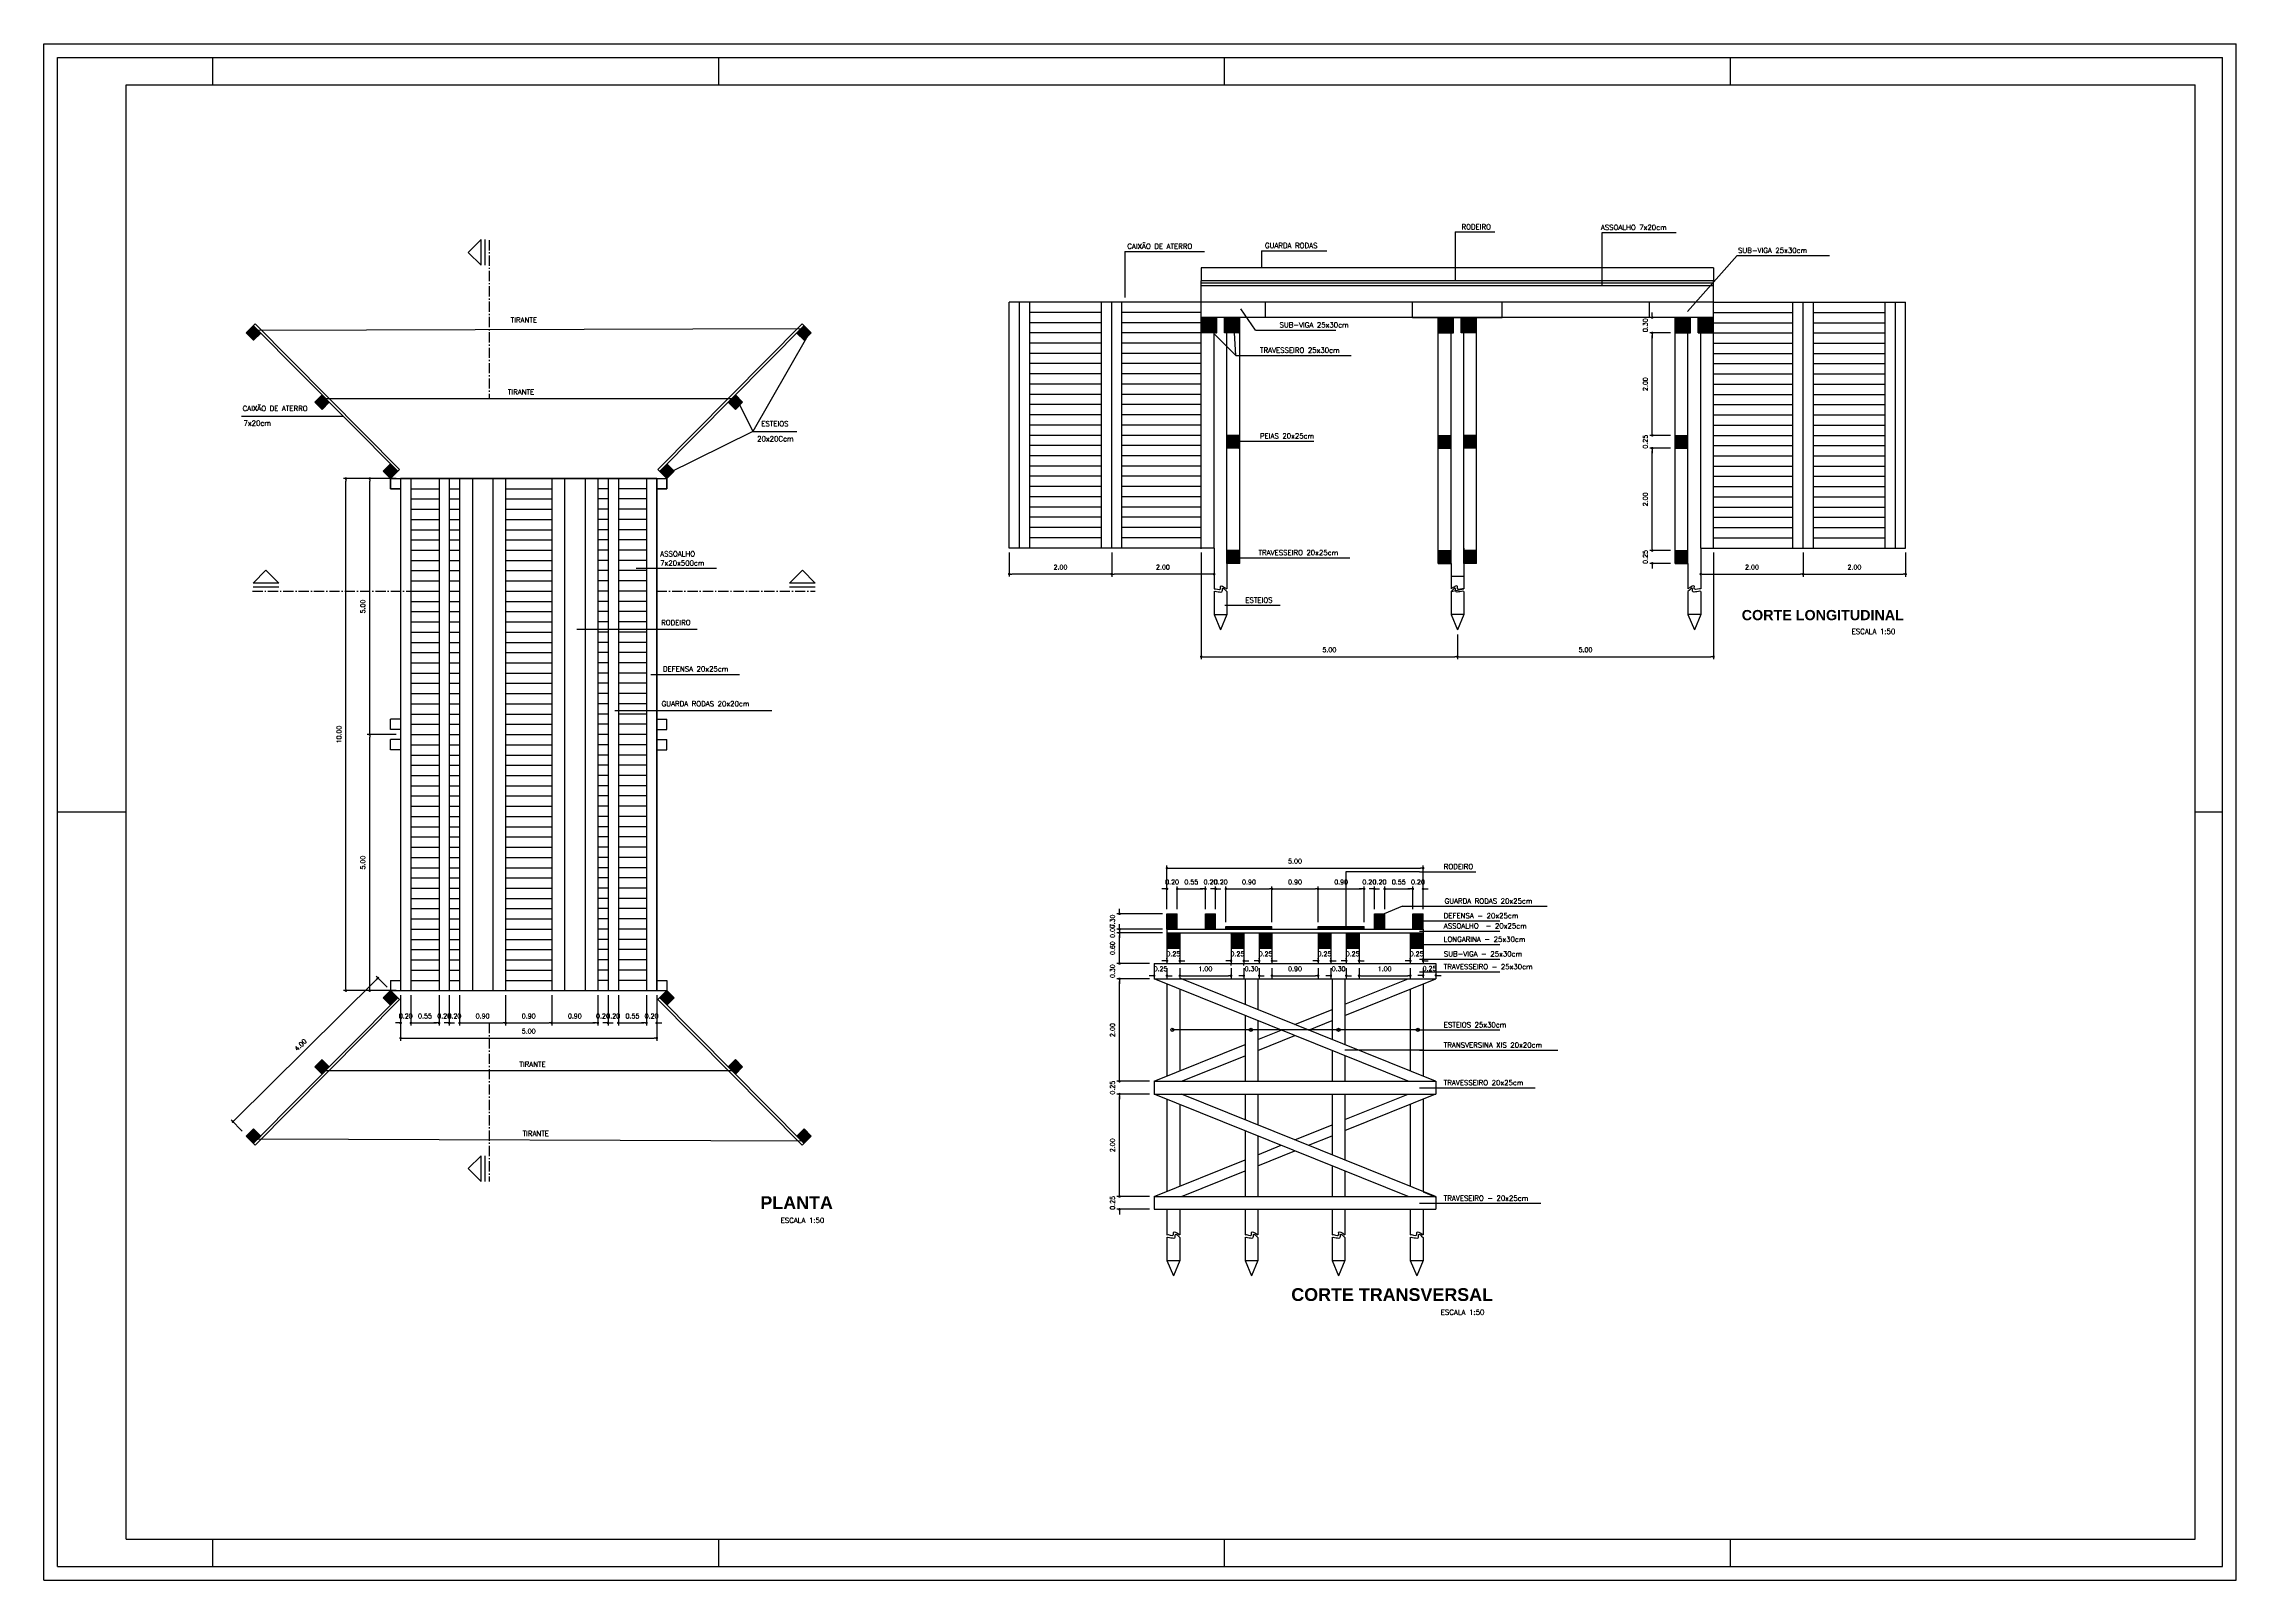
# Paper-space layout 'Layout1' of a CAD drawing. Extents: x 14 to 99.6, y 24.3 to 84.3.
# The model-space entities are those that its viewports show. They can reach past a viewport. Long polylines and large blocks are cut down to what shows.
import ezdxf
from ezdxf.enums import TextEntityAlignment as Align

# ---------------------------------------------------------------- set-up
doc = ezdxf.new("R2010")
doc.units = 0
doc.header["$MEASUREMENT"] = 0
doc.linetypes.add('DASHDOT', pattern=[1.1, 0.8, -0.15, 0, -0.15])
doc.layers.get('0').update_dxf_attribs({"linetype": 'CONTINUOUS'})
doc.layers.get('DEFPOINTS').update_dxf_attribs({"linetype": 'CONTINUOUS'})
for name, color, linetype in [('ALVENARIA', 7, 'CONTINUOUS'), ('ALVENARIA1', 44, 'CONTINUOUS'), ('COTA', 1, 'CONTINUOUS'), ('HATCH', 30, 'CONTINUOUS'), ('MARGEM1', 20, 'CONTINUOUS'), ('MARGEM10', 8, 'CONTINUOUS'), ('MARGEM3', 81, 'CONTINUOUS'), ('TEXTO2', 40, 'CONTINUOUS'), ('TEXTO5', 5, 'CONTINUOUS'), ('VIEW', 7, 'CONTINUOUS')]:
    doc.layers.add(name, color=color, linetype=linetype)
doc.layers.get('VIEW').freeze()
doc.styles.add('SANSSERIFBOLD', font='sasb____.pfb')
doc.styles.add('SIMPLEX', font='SIMPLEX.SHX')
doc.dimstyles.new('DIM50', dxfattribs={"dimtxt": 0.09, "dimasz": 0.05, "dimexe": 0.05, "dimexo": 0.09, "dimgap": 0.09, "dimtad": 1, "dimzin": 0, "dimdsep": 46, "dimtxsty": 'SIMPLEX', "dimblk": 'DOT', "dimcen": 0.09, "dimadec": 0, "dimazin": 0, "dimtfac": 1, "dimtix": 1, "dimtofl": 0, "dimtmove": 2, "dimatfit": 3, "dimldrblk": 'DOT', "dimfxl": 1, "dimtolj": 1, "dimtzin": 0, "dimarcsym": 0})

# ---------------------------------------------------------------- blocks, each defined once
blk = doc.blocks.new('DOT')
at = {"layer": 'ALVENARIA', "color": 0, "linetype": 'ByBlock'}
blk.add_line((-0.5, 0), (-1, 0), dxfattribs=at)
at = {"layer": 'ALVENARIA', "color": 0, "linetype": 'ByBlock', "const_width": 0.5}
blk.add_lwpolyline([(-0.25, 0, 1), (0.25, 0, 1)], format="xyb", close=True, dxfattribs=at)
blk = doc.blocks.new('*D67')
at = {"color": 0, "linetype": 'ByBlock'}
for p, q in [((-120.251, 71.784), (-120.251, 71.192)), ((-120.501, 71.242), (-120.551, 71.242)), ((-120.201, 71.242), (-120.151, 71.242))]:
    blk.add_line(p, q, dxfattribs=at)
at = {"layer": 'DEFPOINTS', "color": 0, "linetype": 'ByBlock'}
for p in [(-120.451, 71.874), (-120.251, 71.874), (-120.251, 71.242)]:
    blk.add_point(p, dxfattribs=at)
at = {"color": 0, "linetype": 'ByBlock', "xscale": 0.05, "yscale": 0.05, "zscale": 0.05}
blk.add_blockref('DOT', (-120.451, 71.242), dxfattribs=at)
at = {"color": 0, "linetype": 'ByBlock', "xscale": 0.05, "yscale": 0.05, "zscale": 0.05, "rotation": 180}
blk.add_blockref('DOT', (-120.251, 71.242), dxfattribs=at)
at = {"color": 0, "linetype": 'ByBlock', "insert": (-120.351, 71.377), "char_height": 0.09, "attachment_point": 5, "style": 'SIMPLEX'}
blk.add_mtext('\\A1;0.20', dxfattribs=at)
blk = doc.blocks.new('*D68')
at = {"color": 0, "linetype": 'ByBlock'}
for p, q in [((-119.701, 71.784), (-119.701, 71.192)), ((-120.201, 71.242), (-119.751, 71.242))]:
    blk.add_line(p, q, dxfattribs=at)
at = {"layer": 'DEFPOINTS', "color": 0, "linetype": 'ByBlock'}
for p in [(-120.251, 71.874), (-119.701, 71.874), (-119.701, 71.242)]:
    blk.add_point(p, dxfattribs=at)
at = {"color": 0, "linetype": 'ByBlock', "xscale": 0.05, "yscale": 0.05, "zscale": 0.05, "rotation": 180}
blk.add_blockref('DOT', (-120.251, 71.242), dxfattribs=at)
at = {"color": 0, "linetype": 'ByBlock', "xscale": 0.05, "yscale": 0.05, "zscale": 0.05}
blk.add_blockref('DOT', (-119.701, 71.242), dxfattribs=at)
at = {"color": 0, "linetype": 'ByBlock', "insert": (-119.976, 71.377), "char_height": 0.09, "attachment_point": 5, "style": 'SIMPLEX'}
blk.add_mtext('\\A1;0.55', dxfattribs=at)
blk = doc.blocks.new('*D69')
at = {"color": 0, "linetype": 'ByBlock'}
for p, q in [((-119.501, 71.784), (-119.501, 71.192)), ((-119.751, 71.242), (-119.801, 71.242)), ((-119.451, 71.242), (-119.401, 71.242))]:
    blk.add_line(p, q, dxfattribs=at)
at = {"layer": 'DEFPOINTS', "color": 0, "linetype": 'ByBlock'}
for p in [(-119.701, 71.874), (-119.501, 71.874), (-119.501, 71.242)]:
    blk.add_point(p, dxfattribs=at)
at = {"color": 0, "linetype": 'ByBlock', "xscale": 0.05, "yscale": 0.05, "zscale": 0.05}
blk.add_blockref('DOT', (-119.701, 71.242), dxfattribs=at)
at = {"color": 0, "linetype": 'ByBlock', "xscale": 0.05, "yscale": 0.05, "zscale": 0.05, "rotation": 180}
blk.add_blockref('DOT', (-119.501, 71.242), dxfattribs=at)
at = {"color": 0, "linetype": 'ByBlock', "insert": (-119.601, 71.377), "char_height": 0.09, "attachment_point": 5, "style": 'SIMPLEX'}
blk.add_mtext('\\A1;0.20', dxfattribs=at)
blk = doc.blocks.new('*D70')
at = {"color": 0, "linetype": 'ByBlock'}
for p, q in [((-119.301, 71.784), (-119.301, 71.192)), ((-119.551, 71.242), (-119.601, 71.242)), ((-119.251, 71.242), (-119.201, 71.242))]:
    blk.add_line(p, q, dxfattribs=at)
at = {"layer": 'DEFPOINTS', "color": 0, "linetype": 'ByBlock'}
for p in [(-119.501, 71.874), (-119.301, 71.874), (-119.301, 71.242)]:
    blk.add_point(p, dxfattribs=at)
at = {"color": 0, "linetype": 'ByBlock', "xscale": 0.05, "yscale": 0.05, "zscale": 0.05}
blk.add_blockref('DOT', (-119.501, 71.242), dxfattribs=at)
at = {"color": 0, "linetype": 'ByBlock', "xscale": 0.05, "yscale": 0.05, "zscale": 0.05, "rotation": 180}
blk.add_blockref('DOT', (-119.301, 71.242), dxfattribs=at)
at = {"color": 0, "linetype": 'ByBlock', "insert": (-119.401, 71.377), "char_height": 0.09, "attachment_point": 5, "style": 'SIMPLEX'}
blk.add_mtext('\\A1;0.20', dxfattribs=at)
blk = doc.blocks.new('*D71')
at = {"color": 0, "linetype": 'ByBlock'}
for p, q in [((-118.401, 71.784), (-118.401, 71.192)), ((-119.251, 71.242), (-118.451, 71.242))]:
    blk.add_line(p, q, dxfattribs=at)
at = {"layer": 'DEFPOINTS', "color": 0, "linetype": 'ByBlock'}
for p in [(-119.301, 71.874), (-118.401, 71.874), (-118.401, 71.242)]:
    blk.add_point(p, dxfattribs=at)
at = {"color": 0, "linetype": 'ByBlock', "xscale": 0.05, "yscale": 0.05, "zscale": 0.05, "rotation": 180}
blk.add_blockref('DOT', (-119.301, 71.242), dxfattribs=at)
at = {"color": 0, "linetype": 'ByBlock', "xscale": 0.05, "yscale": 0.05, "zscale": 0.05}
blk.add_blockref('DOT', (-118.401, 71.242), dxfattribs=at)
at = {"color": 0, "linetype": 'ByBlock', "insert": (-118.851, 71.377), "char_height": 0.09, "attachment_point": 5, "style": 'SIMPLEX'}
blk.add_mtext('\\A1;0.90', dxfattribs=at)
blk = doc.blocks.new('*D72')
at = {"color": 0, "linetype": 'ByBlock'}
for p, q in [((-117.501, 71.784), (-117.501, 71.192)), ((-118.351, 71.242), (-117.551, 71.242))]:
    blk.add_line(p, q, dxfattribs=at)
at = {"layer": 'DEFPOINTS', "color": 0, "linetype": 'ByBlock'}
for p in [(-118.401, 71.874), (-117.501, 71.874), (-117.501, 71.242)]:
    blk.add_point(p, dxfattribs=at)
at = {"color": 0, "linetype": 'ByBlock', "xscale": 0.05, "yscale": 0.05, "zscale": 0.05, "rotation": 180}
blk.add_blockref('DOT', (-118.401, 71.242), dxfattribs=at)
at = {"color": 0, "linetype": 'ByBlock', "xscale": 0.05, "yscale": 0.05, "zscale": 0.05}
blk.add_blockref('DOT', (-117.501, 71.242), dxfattribs=at)
at = {"color": 0, "linetype": 'ByBlock', "insert": (-117.951, 71.377), "char_height": 0.09, "attachment_point": 5, "style": 'SIMPLEX'}
blk.add_mtext('\\A1;0.90', dxfattribs=at)
blk = doc.blocks.new('*D73')
at = {"color": 0, "linetype": 'ByBlock'}
for p, q in [((-116.601, 71.784), (-116.601, 71.192)), ((-117.451, 71.242), (-116.651, 71.242))]:
    blk.add_line(p, q, dxfattribs=at)
at = {"layer": 'DEFPOINTS', "color": 0, "linetype": 'ByBlock'}
for p in [(-117.501, 71.874), (-116.601, 71.874), (-116.601, 71.242)]:
    blk.add_point(p, dxfattribs=at)
at = {"color": 0, "linetype": 'ByBlock', "xscale": 0.05, "yscale": 0.05, "zscale": 0.05, "rotation": 180}
blk.add_blockref('DOT', (-117.501, 71.242), dxfattribs=at)
at = {"color": 0, "linetype": 'ByBlock', "xscale": 0.05, "yscale": 0.05, "zscale": 0.05}
blk.add_blockref('DOT', (-116.601, 71.242), dxfattribs=at)
at = {"color": 0, "linetype": 'ByBlock', "insert": (-117.051, 71.377), "char_height": 0.09, "attachment_point": 5, "style": 'SIMPLEX'}
blk.add_mtext('\\A1;0.90', dxfattribs=at)
blk = doc.blocks.new('*D74')
at = {"color": 0, "linetype": 'ByBlock'}
for p, q in [((-116.401, 71.784), (-116.401, 71.192)), ((-116.651, 71.242), (-116.701, 71.242)), ((-116.351, 71.242), (-116.301, 71.242))]:
    blk.add_line(p, q, dxfattribs=at)
at = {"layer": 'DEFPOINTS', "color": 0, "linetype": 'ByBlock'}
for p in [(-116.601, 71.874), (-116.401, 71.874), (-116.401, 71.242)]:
    blk.add_point(p, dxfattribs=at)
at = {"color": 0, "linetype": 'ByBlock', "xscale": 0.05, "yscale": 0.05, "zscale": 0.05}
blk.add_blockref('DOT', (-116.601, 71.242), dxfattribs=at)
at = {"color": 0, "linetype": 'ByBlock', "xscale": 0.05, "yscale": 0.05, "zscale": 0.05, "rotation": 180}
blk.add_blockref('DOT', (-116.401, 71.242), dxfattribs=at)
at = {"color": 0, "linetype": 'ByBlock', "insert": (-116.501, 71.377), "char_height": 0.09, "attachment_point": 5, "style": 'SIMPLEX'}
blk.add_mtext('\\A1;0.20', dxfattribs=at)
blk = doc.blocks.new('*D75')
at = {"color": 0, "linetype": 'ByBlock'}
for p, q in [((-116.201, 71.784), (-116.201, 71.192)), ((-116.451, 71.242), (-116.501, 71.242)), ((-116.151, 71.242), (-116.101, 71.242))]:
    blk.add_line(p, q, dxfattribs=at)
at = {"layer": 'DEFPOINTS', "color": 0, "linetype": 'ByBlock'}
for p in [(-116.401, 71.874), (-116.201, 71.874), (-116.201, 71.242)]:
    blk.add_point(p, dxfattribs=at)
at = {"color": 0, "linetype": 'ByBlock', "xscale": 0.05, "yscale": 0.05, "zscale": 0.05}
blk.add_blockref('DOT', (-116.401, 71.242), dxfattribs=at)
at = {"color": 0, "linetype": 'ByBlock', "xscale": 0.05, "yscale": 0.05, "zscale": 0.05, "rotation": 180}
blk.add_blockref('DOT', (-116.201, 71.242), dxfattribs=at)
at = {"color": 0, "linetype": 'ByBlock', "insert": (-116.301, 71.377), "char_height": 0.09, "attachment_point": 5, "style": 'SIMPLEX'}
blk.add_mtext('\\A1;0.20', dxfattribs=at)
blk = doc.blocks.new('*D76')
at = {"color": 0, "linetype": 'ByBlock'}
for p, q in [((-115.651, 71.784), (-115.651, 71.192)), ((-116.151, 71.242), (-115.701, 71.242))]:
    blk.add_line(p, q, dxfattribs=at)
at = {"layer": 'DEFPOINTS', "color": 0, "linetype": 'ByBlock'}
for p in [(-116.201, 71.874), (-115.651, 71.874), (-115.651, 71.242)]:
    blk.add_point(p, dxfattribs=at)
at = {"color": 0, "linetype": 'ByBlock', "xscale": 0.05, "yscale": 0.05, "zscale": 0.05, "rotation": 180}
blk.add_blockref('DOT', (-116.201, 71.242), dxfattribs=at)
at = {"color": 0, "linetype": 'ByBlock', "xscale": 0.05, "yscale": 0.05, "zscale": 0.05}
blk.add_blockref('DOT', (-115.651, 71.242), dxfattribs=at)
at = {"color": 0, "linetype": 'ByBlock', "insert": (-115.926, 71.377), "char_height": 0.09, "attachment_point": 5, "style": 'SIMPLEX'}
blk.add_mtext('\\A1;0.55', dxfattribs=at)
blk = doc.blocks.new('*D77')
at = {"color": 0, "linetype": 'ByBlock'}
for p, q in [((-115.451, 71.784), (-115.451, 71.192)), ((-115.701, 71.242), (-115.751, 71.242)), ((-115.401, 71.242), (-115.351, 71.242))]:
    blk.add_line(p, q, dxfattribs=at)
at = {"layer": 'DEFPOINTS', "color": 0, "linetype": 'ByBlock'}
for p in [(-115.651, 71.874), (-115.451, 71.874), (-115.451, 71.242)]:
    blk.add_point(p, dxfattribs=at)
at = {"color": 0, "linetype": 'ByBlock', "xscale": 0.05, "yscale": 0.05, "zscale": 0.05}
blk.add_blockref('DOT', (-115.651, 71.242), dxfattribs=at)
at = {"color": 0, "linetype": 'ByBlock', "xscale": 0.05, "yscale": 0.05, "zscale": 0.05, "rotation": 180}
blk.add_blockref('DOT', (-115.451, 71.242), dxfattribs=at)
at = {"color": 0, "linetype": 'ByBlock', "insert": (-115.551, 71.377), "char_height": 0.09, "attachment_point": 5, "style": 'SIMPLEX'}
blk.add_mtext('\\A1;0.20', dxfattribs=at)
blk = doc.blocks.new('*D78')
at = {"color": 0, "linetype": 'ByBlock'}
for p, q in [((-120.451, 71.784), (-120.451, 70.896)), ((-115.451, 71.784), (-115.451, 70.896)), ((-120.401, 70.946), (-115.501, 70.946))]:
    blk.add_line(p, q, dxfattribs=at)
at = {"layer": 'DEFPOINTS', "color": 0, "linetype": 'ByBlock'}
for p in [(-120.451, 71.874), (-115.451, 71.874), (-115.451, 70.946)]:
    blk.add_point(p, dxfattribs=at)
at = {"color": 0, "linetype": 'ByBlock', "xscale": 0.05, "yscale": 0.05, "zscale": 0.05, "rotation": 180}
blk.add_blockref('DOT', (-120.451, 70.946), dxfattribs=at)
at = {"color": 0, "linetype": 'ByBlock', "xscale": 0.05, "yscale": 0.05, "zscale": 0.05}
blk.add_blockref('DOT', (-115.451, 70.946), dxfattribs=at)
at = {"color": 0, "linetype": 'ByBlock', "insert": (-117.951, 71.081), "char_height": 0.09, "attachment_point": 5, "style": 'SIMPLEX'}
blk.add_mtext('\\A1;5.00', dxfattribs=at)
blk = doc.blocks.new('*D79')
at = {"color": 0, "linetype": 'ByBlock'}
for p, q in [((-120.541, 78.874), (-121.069, 78.874)), ((-121.019, 68.924), (-121.019, 78.824)), ((-120.541, 68.874), (-121.069, 68.874))]:
    blk.add_line(p, q, dxfattribs=at)
at = {"layer": 'DEFPOINTS', "color": 0, "linetype": 'ByBlock'}
for p in [(-121.019, 78.874), (-120.451, 78.874), (-120.451, 68.874)]:
    blk.add_point(p, dxfattribs=at)
at = {"color": 0, "linetype": 'ByBlock', "xscale": 0.05, "yscale": 0.05, "zscale": 0.05}
for p, rotation in [((-121.019, 78.874), 90), ((-121.019, 68.874), 270)]:
    blk.add_blockref('DOT', p, dxfattribs=dict(at, rotation=rotation))
at = {"color": 0, "linetype": 'ByBlock', "insert": (-121.154, 73.874), "char_height": 0.09, "attachment_point": 5, "rotation": 90, "style": 'SIMPLEX'}
blk.add_mtext('\\A1;10.00', dxfattribs=at)
blk = doc.blocks.new('*D80')
at = {"color": 0, "linetype": 'ByBlock'}
for p, q in [((-123.691, 69.349), (-120.93, 72.085)), ((-120.714, 71.938), (-120.93, 72.156)), ((-123.545, 69.131), (-123.761, 69.349))]:
    blk.add_line(p, q, dxfattribs=at)
at = {"layer": 'DEFPOINTS', "color": 0, "linetype": 'ByBlock'}
for p in [(-120.895, 72.12), (-120.651, 71.874), (-123.482, 69.067)]:
    blk.add_point(p, dxfattribs=at)
at = {"color": 0, "linetype": 'ByBlock', "xscale": 0.05, "yscale": 0.05, "zscale": 0.05}
for p, rotation in [((-120.895, 72.12), 44.75101426831696), ((-123.726, 69.314), 224.751014268317)]:
    blk.add_blockref('DOT', p, dxfattribs=dict(at, rotation=rotation))
at = {"color": 0, "linetype": 'ByBlock', "insert": (-122.405, 70.813), "char_height": 0.09, "attachment_point": 5, "rotation": 44.751, "style": 'SIMPLEX'}
blk.add_mtext('\\A1;4.00', dxfattribs=at)
blk = doc.blocks.new('*D81')
at = {"color": 0, "linetype": 'ByBlock'}
for p, q in [((-120.501, 93.8), (-120.551, 93.8)), ((-120.451, 93.404), (-120.451, 93.85)), ((-120.251, 93.404), (-120.251, 93.85)), ((-120.201, 93.8), (-120.151, 93.8))]:
    blk.add_line(p, q, dxfattribs=at)
at = {"layer": 'DEFPOINTS', "color": 0, "linetype": 'ByBlock'}
for p in [(-120.251, 93.8), (-120.451, 93.314), (-120.251, 93.314)]:
    blk.add_point(p, dxfattribs=at)
at = {"color": 0, "linetype": 'ByBlock', "xscale": 0.05, "yscale": 0.05, "zscale": 0.05}
blk.add_blockref('DOT', (-120.451, 93.8), dxfattribs=at)
at = {"color": 0, "linetype": 'ByBlock', "xscale": 0.05, "yscale": 0.05, "zscale": 0.05, "rotation": 180}
blk.add_blockref('DOT', (-120.251, 93.8), dxfattribs=at)
at = {"color": 0, "linetype": 'ByBlock', "insert": (-120.351, 93.935), "char_height": 0.09, "attachment_point": 5, "style": 'SIMPLEX'}
blk.add_mtext('\\A1;0.20', dxfattribs=at)
blk = doc.blocks.new('*D82')
at = {"color": 0, "linetype": 'ByBlock'}
for p, q in [((-120.201, 93.8), (-119.751, 93.8)), ((-119.701, 93.404), (-119.701, 93.85))]:
    blk.add_line(p, q, dxfattribs=at)
at = {"layer": 'DEFPOINTS', "color": 0, "linetype": 'ByBlock'}
for p in [(-119.701, 93.8), (-120.251, 93.314), (-119.701, 93.314)]:
    blk.add_point(p, dxfattribs=at)
at = {"color": 0, "linetype": 'ByBlock', "xscale": 0.05, "yscale": 0.05, "zscale": 0.05, "rotation": 180}
blk.add_blockref('DOT', (-120.251, 93.8), dxfattribs=at)
at = {"color": 0, "linetype": 'ByBlock', "xscale": 0.05, "yscale": 0.05, "zscale": 0.05}
blk.add_blockref('DOT', (-119.701, 93.8), dxfattribs=at)
at = {"color": 0, "linetype": 'ByBlock', "insert": (-119.976, 93.935), "char_height": 0.09, "attachment_point": 5, "style": 'SIMPLEX'}
blk.add_mtext('\\A1;0.55', dxfattribs=at)
blk = doc.blocks.new('*D83')
at = {"color": 0, "linetype": 'ByBlock'}
for p, q in [((-119.751, 93.8), (-119.801, 93.8)), ((-119.501, 93.404), (-119.501, 93.85)), ((-119.451, 93.8), (-119.401, 93.8))]:
    blk.add_line(p, q, dxfattribs=at)
at = {"layer": 'DEFPOINTS', "color": 0, "linetype": 'ByBlock'}
for p in [(-119.501, 93.8), (-119.701, 93.314), (-119.501, 93.314)]:
    blk.add_point(p, dxfattribs=at)
at = {"color": 0, "linetype": 'ByBlock', "xscale": 0.05, "yscale": 0.05, "zscale": 0.05}
blk.add_blockref('DOT', (-119.701, 93.8), dxfattribs=at)
at = {"color": 0, "linetype": 'ByBlock', "xscale": 0.05, "yscale": 0.05, "zscale": 0.05, "rotation": 180}
blk.add_blockref('DOT', (-119.501, 93.8), dxfattribs=at)
at = {"color": 0, "linetype": 'ByBlock', "insert": (-119.601, 93.935), "char_height": 0.09, "attachment_point": 5, "style": 'SIMPLEX'}
blk.add_mtext('\\A1;0.20', dxfattribs=at)
blk = doc.blocks.new('*D84')
at = {"color": 0, "linetype": 'ByBlock'}
for p, q in [((-119.551, 93.8), (-119.601, 93.8)), ((-119.301, 93.154), (-119.301, 93.85)), ((-119.251, 93.8), (-119.201, 93.8))]:
    blk.add_line(p, q, dxfattribs=at)
at = {"layer": 'DEFPOINTS', "color": 0, "linetype": 'ByBlock'}
for p in [(-119.301, 93.8), (-119.501, 93.314), (-119.301, 93.064)]:
    blk.add_point(p, dxfattribs=at)
at = {"color": 0, "linetype": 'ByBlock', "xscale": 0.05, "yscale": 0.05, "zscale": 0.05}
blk.add_blockref('DOT', (-119.501, 93.8), dxfattribs=at)
at = {"color": 0, "linetype": 'ByBlock', "xscale": 0.05, "yscale": 0.05, "zscale": 0.05, "rotation": 180}
blk.add_blockref('DOT', (-119.301, 93.8), dxfattribs=at)
at = {"color": 0, "linetype": 'ByBlock', "insert": (-119.401, 93.935), "char_height": 0.09, "attachment_point": 5, "style": 'SIMPLEX'}
blk.add_mtext('\\A1;0.20', dxfattribs=at)
blk = doc.blocks.new('*D85')
at = {"color": 0, "linetype": 'ByBlock'}
for p, q in [((-119.251, 93.8), (-118.451, 93.8)), ((-118.401, 93.154), (-118.401, 93.85))]:
    blk.add_line(p, q, dxfattribs=at)
at = {"layer": 'DEFPOINTS', "color": 0, "linetype": 'ByBlock'}
for p in [(-118.401, 93.8), (-119.301, 93.064), (-118.401, 93.064)]:
    blk.add_point(p, dxfattribs=at)
at = {"color": 0, "linetype": 'ByBlock', "xscale": 0.05, "yscale": 0.05, "zscale": 0.05, "rotation": 180}
blk.add_blockref('DOT', (-119.301, 93.8), dxfattribs=at)
at = {"color": 0, "linetype": 'ByBlock', "xscale": 0.05, "yscale": 0.05, "zscale": 0.05}
blk.add_blockref('DOT', (-118.401, 93.8), dxfattribs=at)
at = {"color": 0, "linetype": 'ByBlock', "insert": (-118.851, 93.935), "char_height": 0.09, "attachment_point": 5, "style": 'SIMPLEX'}
blk.add_mtext('\\A1;0.90', dxfattribs=at)
blk = doc.blocks.new('*D86')
at = {"color": 0, "linetype": 'ByBlock'}
for p, q in [((-118.351, 93.8), (-117.551, 93.8)), ((-117.501, 93.154), (-117.501, 93.85))]:
    blk.add_line(p, q, dxfattribs=at)
at = {"layer": 'DEFPOINTS', "color": 0, "linetype": 'ByBlock'}
for p in [(-117.501, 93.8), (-118.401, 93.064), (-117.501, 93.064)]:
    blk.add_point(p, dxfattribs=at)
at = {"color": 0, "linetype": 'ByBlock', "xscale": 0.05, "yscale": 0.05, "zscale": 0.05, "rotation": 180}
blk.add_blockref('DOT', (-118.401, 93.8), dxfattribs=at)
at = {"color": 0, "linetype": 'ByBlock', "xscale": 0.05, "yscale": 0.05, "zscale": 0.05}
blk.add_blockref('DOT', (-117.501, 93.8), dxfattribs=at)
at = {"color": 0, "linetype": 'ByBlock', "insert": (-117.951, 93.935), "char_height": 0.09, "attachment_point": 5, "style": 'SIMPLEX'}
blk.add_mtext('\\A1;0.90', dxfattribs=at)
blk = doc.blocks.new('*D87')
at = {"color": 0, "linetype": 'ByBlock'}
for p, q in [((-117.451, 93.8), (-116.651, 93.8)), ((-116.601, 93.154), (-116.601, 93.85))]:
    blk.add_line(p, q, dxfattribs=at)
at = {"layer": 'DEFPOINTS', "color": 0, "linetype": 'ByBlock'}
for p in [(-116.601, 93.8), (-117.501, 93.064), (-116.601, 93.064)]:
    blk.add_point(p, dxfattribs=at)
at = {"color": 0, "linetype": 'ByBlock', "xscale": 0.05, "yscale": 0.05, "zscale": 0.05, "rotation": 180}
blk.add_blockref('DOT', (-117.501, 93.8), dxfattribs=at)
at = {"color": 0, "linetype": 'ByBlock', "xscale": 0.05, "yscale": 0.05, "zscale": 0.05}
blk.add_blockref('DOT', (-116.601, 93.8), dxfattribs=at)
at = {"color": 0, "linetype": 'ByBlock', "insert": (-117.051, 93.935), "char_height": 0.09, "attachment_point": 5, "style": 'SIMPLEX'}
blk.add_mtext('\\A1;0.90', dxfattribs=at)
blk = doc.blocks.new('*D88')
at = {"color": 0, "linetype": 'ByBlock'}
for p, q in [((-116.651, 93.8), (-116.701, 93.8)), ((-116.401, 93.404), (-116.401, 93.85)), ((-116.351, 93.8), (-116.301, 93.8))]:
    blk.add_line(p, q, dxfattribs=at)
at = {"layer": 'DEFPOINTS', "color": 0, "linetype": 'ByBlock'}
for p in [(-116.401, 93.8), (-116.401, 93.314), (-116.601, 93.064)]:
    blk.add_point(p, dxfattribs=at)
at = {"color": 0, "linetype": 'ByBlock', "xscale": 0.05, "yscale": 0.05, "zscale": 0.05}
blk.add_blockref('DOT', (-116.601, 93.8), dxfattribs=at)
at = {"color": 0, "linetype": 'ByBlock', "xscale": 0.05, "yscale": 0.05, "zscale": 0.05, "rotation": 180}
blk.add_blockref('DOT', (-116.401, 93.8), dxfattribs=at)
at = {"color": 0, "linetype": 'ByBlock', "insert": (-116.501, 93.935), "char_height": 0.09, "attachment_point": 5, "style": 'SIMPLEX'}
blk.add_mtext('\\A1;0.20', dxfattribs=at)
blk = doc.blocks.new('*D89')
at = {"color": 0, "linetype": 'ByBlock'}
for p, q in [((-116.451, 93.8), (-116.501, 93.8)), ((-116.201, 93.404), (-116.201, 93.85)), ((-116.151, 93.8), (-116.101, 93.8))]:
    blk.add_line(p, q, dxfattribs=at)
at = {"layer": 'DEFPOINTS', "color": 0, "linetype": 'ByBlock'}
for p in [(-116.201, 93.8), (-116.401, 93.314), (-116.201, 93.314)]:
    blk.add_point(p, dxfattribs=at)
at = {"color": 0, "linetype": 'ByBlock', "xscale": 0.05, "yscale": 0.05, "zscale": 0.05}
blk.add_blockref('DOT', (-116.401, 93.8), dxfattribs=at)
at = {"color": 0, "linetype": 'ByBlock', "xscale": 0.05, "yscale": 0.05, "zscale": 0.05, "rotation": 180}
blk.add_blockref('DOT', (-116.201, 93.8), dxfattribs=at)
at = {"color": 0, "linetype": 'ByBlock', "insert": (-116.301, 93.935), "char_height": 0.09, "attachment_point": 5, "style": 'SIMPLEX'}
blk.add_mtext('\\A1;0.20', dxfattribs=at)
blk = doc.blocks.new('*D90')
at = {"color": 0, "linetype": 'ByBlock'}
for p, q in [((-116.151, 93.8), (-115.701, 93.8)), ((-115.651, 93.404), (-115.651, 93.85))]:
    blk.add_line(p, q, dxfattribs=at)
at = {"layer": 'DEFPOINTS', "color": 0, "linetype": 'ByBlock'}
for p in [(-115.651, 93.8), (-116.201, 93.314), (-115.651, 93.314)]:
    blk.add_point(p, dxfattribs=at)
at = {"color": 0, "linetype": 'ByBlock', "xscale": 0.05, "yscale": 0.05, "zscale": 0.05, "rotation": 180}
blk.add_blockref('DOT', (-116.201, 93.8), dxfattribs=at)
at = {"color": 0, "linetype": 'ByBlock', "xscale": 0.05, "yscale": 0.05, "zscale": 0.05}
blk.add_blockref('DOT', (-115.651, 93.8), dxfattribs=at)
at = {"color": 0, "linetype": 'ByBlock', "insert": (-115.926, 93.935), "char_height": 0.09, "attachment_point": 5, "style": 'SIMPLEX'}
blk.add_mtext('\\A1;0.55', dxfattribs=at)
blk = doc.blocks.new('*D91')
at = {"color": 0, "linetype": 'ByBlock'}
for p, q in [((-115.701, 93.8), (-115.751, 93.8)), ((-115.451, 93.404), (-115.451, 93.85)), ((-115.401, 93.8), (-115.351, 93.8))]:
    blk.add_line(p, q, dxfattribs=at)
at = {"layer": 'DEFPOINTS', "color": 0, "linetype": 'ByBlock'}
for p in [(-115.451, 93.8), (-115.651, 93.314), (-115.451, 93.314)]:
    blk.add_point(p, dxfattribs=at)
at = {"color": 0, "linetype": 'ByBlock', "xscale": 0.05, "yscale": 0.05, "zscale": 0.05}
blk.add_blockref('DOT', (-115.651, 93.8), dxfattribs=at)
at = {"color": 0, "linetype": 'ByBlock', "xscale": 0.05, "yscale": 0.05, "zscale": 0.05, "rotation": 180}
blk.add_blockref('DOT', (-115.451, 93.8), dxfattribs=at)
at = {"color": 0, "linetype": 'ByBlock', "insert": (-115.551, 93.935), "char_height": 0.09, "attachment_point": 5, "style": 'SIMPLEX'}
blk.add_mtext('\\A1;0.20', dxfattribs=at)
blk = doc.blocks.new('*D92')
at = {"color": 0, "linetype": 'ByBlock'}
for p, q in [((-120.451, 93.404), (-120.451, 94.256)), ((-120.401, 94.206), (-115.501, 94.206)), ((-115.451, 93.404), (-115.451, 94.256))]:
    blk.add_line(p, q, dxfattribs=at)
at = {"layer": 'DEFPOINTS', "color": 0, "linetype": 'ByBlock'}
for p in [(-115.451, 94.206), (-120.451, 93.314), (-115.451, 93.314)]:
    blk.add_point(p, dxfattribs=at)
at = {"color": 0, "linetype": 'ByBlock', "xscale": 0.05, "yscale": 0.05, "zscale": 0.05, "rotation": 180}
blk.add_blockref('DOT', (-120.451, 94.206), dxfattribs=at)
at = {"color": 0, "linetype": 'ByBlock', "xscale": 0.05, "yscale": 0.05, "zscale": 0.05}
blk.add_blockref('DOT', (-115.451, 94.206), dxfattribs=at)
at = {"color": 0, "linetype": 'ByBlock', "insert": (-117.951, 94.341), "char_height": 0.09, "attachment_point": 5, "style": 'SIMPLEX'}
blk.add_mtext('\\A1;5.00', dxfattribs=at)
blk = doc.blocks.new('*D93')
at = {"color": 0, "linetype": 'ByBlock'}
for p, q in [((-120.751, 92.106), (-120.801, 92.106)), ((-120.701, 92.254), (-120.701, 92.056)), ((-120.451, 92.254), (-120.451, 92.056)), ((-120.401, 92.106), (-120.351, 92.106))]:
    blk.add_line(p, q, dxfattribs=at)
at = {"layer": 'DEFPOINTS', "color": 0, "linetype": 'ByBlock'}
for p in [(-120.701, 92.344), (-120.451, 92.344), (-120.451, 92.106)]:
    blk.add_point(p, dxfattribs=at)
at = {"color": 0, "linetype": 'ByBlock', "xscale": 0.05, "yscale": 0.05, "zscale": 0.05}
blk.add_blockref('DOT', (-120.701, 92.106), dxfattribs=at)
at = {"color": 0, "linetype": 'ByBlock', "xscale": 0.05, "yscale": 0.05, "zscale": 0.05, "rotation": 180}
blk.add_blockref('DOT', (-120.451, 92.106), dxfattribs=at)
at = {"color": 0, "linetype": 'ByBlock', "insert": (-120.576, 92.241), "char_height": 0.09, "attachment_point": 5, "style": 'SIMPLEX'}
blk.add_mtext('\\A1;0.25', dxfattribs=at)
blk = doc.blocks.new('*D94')
at = {"color": 0, "linetype": 'ByBlock'}
for p, q in [((-120.201, 92.254), (-120.201, 92.056)), ((-120.151, 92.106), (-119.251, 92.106)), ((-119.201, 92.254), (-119.201, 92.056))]:
    blk.add_line(p, q, dxfattribs=at)
at = {"layer": 'DEFPOINTS', "color": 0, "linetype": 'ByBlock'}
for p in [(-120.201, 92.344), (-119.201, 92.344), (-119.201, 92.106)]:
    blk.add_point(p, dxfattribs=at)
at = {"color": 0, "linetype": 'ByBlock', "xscale": 0.05, "yscale": 0.05, "zscale": 0.05, "rotation": 180}
blk.add_blockref('DOT', (-120.201, 92.106), dxfattribs=at)
at = {"color": 0, "linetype": 'ByBlock', "xscale": 0.05, "yscale": 0.05, "zscale": 0.05}
blk.add_blockref('DOT', (-119.201, 92.106), dxfattribs=at)
at = {"color": 0, "linetype": 'ByBlock', "insert": (-119.701, 92.241), "char_height": 0.09, "attachment_point": 5, "style": 'SIMPLEX'}
blk.add_mtext('\\A1;1.00', dxfattribs=at)
blk = doc.blocks.new('*D95')
at = {"color": 0, "linetype": 'ByBlock'}
for p, q in [((-119.001, 92.106), (-119.051, 92.106)), ((-118.951, 92.254), (-118.951, 92.056)), ((-118.651, 92.254), (-118.651, 92.056)), ((-118.601, 92.106), (-118.551, 92.106))]:
    blk.add_line(p, q, dxfattribs=at)
at = {"layer": 'DEFPOINTS', "color": 0, "linetype": 'ByBlock'}
for p in [(-118.951, 92.344), (-118.651, 92.344), (-118.651, 92.106)]:
    blk.add_point(p, dxfattribs=at)
at = {"color": 0, "linetype": 'ByBlock', "xscale": 0.05, "yscale": 0.05, "zscale": 0.05}
blk.add_blockref('DOT', (-118.951, 92.106), dxfattribs=at)
at = {"color": 0, "linetype": 'ByBlock', "xscale": 0.05, "yscale": 0.05, "zscale": 0.05, "rotation": 180}
blk.add_blockref('DOT', (-118.651, 92.106), dxfattribs=at)
at = {"color": 0, "linetype": 'ByBlock', "insert": (-118.801, 92.241), "char_height": 0.09, "attachment_point": 5, "style": 'SIMPLEX'}
blk.add_mtext('\\A1;0.30', dxfattribs=at)
blk = doc.blocks.new('*D96')
at = {"color": 0, "linetype": 'ByBlock'}
for p, q in [((-118.401, 92.254), (-118.401, 92.056)), ((-118.351, 92.106), (-117.551, 92.106)), ((-117.501, 92.254), (-117.501, 92.056))]:
    blk.add_line(p, q, dxfattribs=at)
at = {"layer": 'DEFPOINTS', "color": 0, "linetype": 'ByBlock'}
for p in [(-118.401, 92.344), (-117.501, 92.344), (-117.501, 92.106)]:
    blk.add_point(p, dxfattribs=at)
at = {"color": 0, "linetype": 'ByBlock', "xscale": 0.05, "yscale": 0.05, "zscale": 0.05, "rotation": 180}
blk.add_blockref('DOT', (-118.401, 92.106), dxfattribs=at)
at = {"color": 0, "linetype": 'ByBlock', "xscale": 0.05, "yscale": 0.05, "zscale": 0.05}
blk.add_blockref('DOT', (-117.501, 92.106), dxfattribs=at)
at = {"color": 0, "linetype": 'ByBlock', "insert": (-117.951, 92.241), "char_height": 0.09, "attachment_point": 5, "style": 'SIMPLEX'}
blk.add_mtext('\\A1;0.90', dxfattribs=at)
blk = doc.blocks.new('*D97')
at = {"color": 0, "linetype": 'ByBlock'}
for p, q in [((-117.301, 92.106), (-117.351, 92.106)), ((-117.251, 92.254), (-117.251, 92.056)), ((-116.951, 92.254), (-116.951, 92.056)), ((-116.901, 92.106), (-116.851, 92.106))]:
    blk.add_line(p, q, dxfattribs=at)
at = {"layer": 'DEFPOINTS', "color": 0, "linetype": 'ByBlock'}
for p in [(-117.251, 92.344), (-116.951, 92.344), (-116.951, 92.106)]:
    blk.add_point(p, dxfattribs=at)
at = {"color": 0, "linetype": 'ByBlock', "xscale": 0.05, "yscale": 0.05, "zscale": 0.05}
blk.add_blockref('DOT', (-117.251, 92.106), dxfattribs=at)
at = {"color": 0, "linetype": 'ByBlock', "xscale": 0.05, "yscale": 0.05, "zscale": 0.05, "rotation": 180}
blk.add_blockref('DOT', (-116.951, 92.106), dxfattribs=at)
at = {"color": 0, "linetype": 'ByBlock', "insert": (-117.101, 92.241), "char_height": 0.09, "attachment_point": 5, "style": 'SIMPLEX'}
blk.add_mtext('\\A1;0.30', dxfattribs=at)
blk = doc.blocks.new('*D98')
at = {"color": 0, "linetype": 'ByBlock'}
for p, q in [((-116.701, 92.254), (-116.701, 92.056)), ((-116.651, 92.106), (-115.751, 92.106)), ((-115.701, 92.254), (-115.701, 92.056))]:
    blk.add_line(p, q, dxfattribs=at)
at = {"layer": 'DEFPOINTS', "color": 0, "linetype": 'ByBlock'}
for p in [(-116.701, 92.344), (-115.701, 92.344), (-115.701, 92.106)]:
    blk.add_point(p, dxfattribs=at)
at = {"color": 0, "linetype": 'ByBlock', "xscale": 0.05, "yscale": 0.05, "zscale": 0.05, "rotation": 180}
blk.add_blockref('DOT', (-116.701, 92.106), dxfattribs=at)
at = {"color": 0, "linetype": 'ByBlock', "xscale": 0.05, "yscale": 0.05, "zscale": 0.05}
blk.add_blockref('DOT', (-115.701, 92.106), dxfattribs=at)
at = {"color": 0, "linetype": 'ByBlock', "insert": (-116.201, 92.241), "char_height": 0.09, "attachment_point": 5, "style": 'SIMPLEX'}
blk.add_mtext('\\A1;1.00', dxfattribs=at)
blk = doc.blocks.new('*D99')
at = {"color": 0, "linetype": 'ByBlock'}
for p, q in [((-115.501, 92.111), (-115.551, 92.111)), ((-115.451, 92.254), (-115.451, 92.061)), ((-115.201, 92.254), (-115.201, 92.061)), ((-115.151, 92.111), (-115.101, 92.111))]:
    blk.add_line(p, q, dxfattribs=at)
at = {"layer": 'DEFPOINTS', "color": 0, "linetype": 'ByBlock'}
for p in [(-115.451, 92.344), (-115.201, 92.344), (-115.201, 92.111)]:
    blk.add_point(p, dxfattribs=at)
at = {"color": 0, "linetype": 'ByBlock', "xscale": 0.05, "yscale": 0.05, "zscale": 0.05}
blk.add_blockref('DOT', (-115.451, 92.111), dxfattribs=at)
at = {"color": 0, "linetype": 'ByBlock', "xscale": 0.05, "yscale": 0.05, "zscale": 0.05, "rotation": 180}
blk.add_blockref('DOT', (-115.201, 92.111), dxfattribs=at)
at = {"color": 0, "linetype": 'ByBlock', "insert": (-115.326, 92.246), "char_height": 0.09, "attachment_point": 5, "style": 'SIMPLEX'}
blk.add_mtext('\\A1;0.25', dxfattribs=at)
blk = doc.blocks.new('*D100')
at = {"color": 0, "linetype": 'ByBlock'}
for p, q in [((-120.501, 92.397), (-120.551, 92.397)), ((-120.451, 92.434), (-120.451, 92.447)), ((-120.201, 92.434), (-120.201, 92.447)), ((-120.151, 92.397), (-120.101, 92.397))]:
    blk.add_line(p, q, dxfattribs=at)
at = {"layer": 'DEFPOINTS', "color": 0, "linetype": 'ByBlock'}
for p in [(-120.451, 92.344), (-120.201, 92.397), (-120.201, 92.344)]:
    blk.add_point(p, dxfattribs=at)
at = {"color": 0, "linetype": 'ByBlock', "xscale": 0.05, "yscale": 0.05, "zscale": 0.05}
blk.add_blockref('DOT', (-120.451, 92.397), dxfattribs=at)
at = {"color": 0, "linetype": 'ByBlock', "xscale": 0.05, "yscale": 0.05, "zscale": 0.05, "rotation": 180}
blk.add_blockref('DOT', (-120.201, 92.397), dxfattribs=at)
at = {"color": 0, "linetype": 'ByBlock', "insert": (-120.326, 92.532), "char_height": 0.09, "attachment_point": 5, "style": 'SIMPLEX'}
blk.add_mtext('\\A1;0.25', dxfattribs=at)
blk = doc.blocks.new('*D101')
at = {"color": 0, "linetype": 'ByBlock'}
for p, q in [((-119.251, 92.397), (-119.301, 92.397)), ((-119.201, 92.307), (-119.201, 92.347)), ((-118.951, 92.307), (-118.951, 92.347)), ((-118.901, 92.397), (-118.851, 92.397))]:
    blk.add_line(p, q, dxfattribs=at)
at = {"layer": 'DEFPOINTS', "color": 0, "linetype": 'ByBlock'}
for p in [(-119.201, 92.397), (-118.951, 92.397), (-118.951, 92.397)]:
    blk.add_point(p, dxfattribs=at)
at = {"color": 0, "linetype": 'ByBlock', "xscale": 0.05, "yscale": 0.05, "zscale": 0.05}
blk.add_blockref('DOT', (-119.201, 92.397), dxfattribs=at)
at = {"color": 0, "linetype": 'ByBlock', "xscale": 0.05, "yscale": 0.05, "zscale": 0.05, "rotation": 180}
blk.add_blockref('DOT', (-118.951, 92.397), dxfattribs=at)
at = {"color": 0, "linetype": 'ByBlock', "insert": (-119.076, 92.532), "char_height": 0.09, "attachment_point": 5, "style": 'SIMPLEX'}
blk.add_mtext('\\A1;0.25', dxfattribs=at)
blk = doc.blocks.new('*D102')
at = {"color": 0, "linetype": 'ByBlock'}
for p, q in [((-118.701, 92.397), (-118.751, 92.397)), ((-118.651, 92.434), (-118.651, 92.447)), ((-118.401, 92.434), (-118.401, 92.447)), ((-118.351, 92.397), (-118.301, 92.397))]:
    blk.add_line(p, q, dxfattribs=at)
at = {"layer": 'DEFPOINTS', "color": 0, "linetype": 'ByBlock'}
for p in [(-118.651, 92.397), (-118.651, 92.344), (-118.401, 92.344)]:
    blk.add_point(p, dxfattribs=at)
at = {"color": 0, "linetype": 'ByBlock', "xscale": 0.05, "yscale": 0.05, "zscale": 0.05}
blk.add_blockref('DOT', (-118.651, 92.397), dxfattribs=at)
at = {"color": 0, "linetype": 'ByBlock', "xscale": 0.05, "yscale": 0.05, "zscale": 0.05, "rotation": 180}
blk.add_blockref('DOT', (-118.401, 92.397), dxfattribs=at)
at = {"color": 0, "linetype": 'ByBlock', "insert": (-118.526, 92.532), "char_height": 0.09, "attachment_point": 5, "style": 'SIMPLEX'}
blk.add_mtext('\\A1;0.25', dxfattribs=at)
blk = doc.blocks.new('*D103')
at = {"color": 0, "linetype": 'ByBlock'}
for p, q in [((-117.551, 92.397), (-117.601, 92.397)), ((-117.501, 92.434), (-117.501, 92.447)), ((-117.251, 92.434), (-117.251, 92.447)), ((-117.201, 92.397), (-117.151, 92.397))]:
    blk.add_line(p, q, dxfattribs=at)
at = {"layer": 'DEFPOINTS', "color": 0, "linetype": 'ByBlock'}
for p in [(-117.501, 92.397), (-117.501, 92.344), (-117.251, 92.344)]:
    blk.add_point(p, dxfattribs=at)
at = {"color": 0, "linetype": 'ByBlock', "xscale": 0.05, "yscale": 0.05, "zscale": 0.05}
blk.add_blockref('DOT', (-117.501, 92.397), dxfattribs=at)
at = {"color": 0, "linetype": 'ByBlock', "xscale": 0.05, "yscale": 0.05, "zscale": 0.05, "rotation": 180}
blk.add_blockref('DOT', (-117.251, 92.397), dxfattribs=at)
at = {"color": 0, "linetype": 'ByBlock', "insert": (-117.376, 92.532), "char_height": 0.09, "attachment_point": 5, "style": 'SIMPLEX'}
blk.add_mtext('\\A1;0.25', dxfattribs=at)
blk = doc.blocks.new('*D104')
at = {"color": 0, "linetype": 'ByBlock'}
for p, q in [((-116.701, 92.487), (-116.701, 92.447)), ((-117.001, 92.397), (-117.051, 92.397)), ((-116.951, 92.434), (-116.951, 92.447)), ((-116.651, 92.397), (-116.601, 92.397))]:
    blk.add_line(p, q, dxfattribs=at)
at = {"layer": 'DEFPOINTS', "color": 0, "linetype": 'ByBlock'}
for p in [(-116.951, 92.397), (-116.951, 92.344), (-116.701, 92.397)]:
    blk.add_point(p, dxfattribs=at)
at = {"color": 0, "linetype": 'ByBlock', "xscale": 0.05, "yscale": 0.05, "zscale": 0.05}
blk.add_blockref('DOT', (-116.951, 92.397), dxfattribs=at)
at = {"color": 0, "linetype": 'ByBlock', "xscale": 0.05, "yscale": 0.05, "zscale": 0.05, "rotation": 180}
blk.add_blockref('DOT', (-116.701, 92.397), dxfattribs=at)
at = {"color": 0, "linetype": 'ByBlock', "insert": (-116.826, 92.532), "char_height": 0.09, "attachment_point": 5, "style": 'SIMPLEX'}
blk.add_mtext('\\A1;0.25', dxfattribs=at)
blk = doc.blocks.new('*D105')
at = {"color": 0, "linetype": 'ByBlock'}
for p, q in [((-115.751, 92.397), (-115.801, 92.397)), ((-115.701, 92.434), (-115.701, 92.447)), ((-115.451, 92.434), (-115.451, 92.447)), ((-115.401, 92.397), (-115.351, 92.397))]:
    blk.add_line(p, q, dxfattribs=at)
at = {"layer": 'DEFPOINTS', "color": 0, "linetype": 'ByBlock'}
for p in [(-115.701, 92.397), (-115.701, 92.344), (-115.451, 92.344)]:
    blk.add_point(p, dxfattribs=at)
at = {"color": 0, "linetype": 'ByBlock', "xscale": 0.05, "yscale": 0.05, "zscale": 0.05}
blk.add_blockref('DOT', (-115.701, 92.397), dxfattribs=at)
at = {"color": 0, "linetype": 'ByBlock', "xscale": 0.05, "yscale": 0.05, "zscale": 0.05, "rotation": 180}
blk.add_blockref('DOT', (-115.451, 92.397), dxfattribs=at)
at = {"color": 0, "linetype": 'ByBlock', "insert": (-115.576, 92.532), "char_height": 0.09, "attachment_point": 5, "style": 'SIMPLEX'}
blk.add_mtext('\\A1;0.25', dxfattribs=at)
blk = doc.blocks.new('*D106')
at = {"color": 0, "linetype": 'ByBlock'}
for p, q in [((-120.791, 87.794), (-121.429, 87.794)), ((-121.379, 87.844), (-121.379, 87.894)), ((-120.791, 87.544), (-121.429, 87.544)), ((-121.379, 87.494), (-121.379, 87.444))]:
    blk.add_line(p, q, dxfattribs=at)
at = {"layer": 'DEFPOINTS', "color": 0, "linetype": 'ByBlock'}
for p in [(-121.379, 87.794), (-120.701, 87.794), (-120.701, 87.544)]:
    blk.add_point(p, dxfattribs=at)
at = {"color": 0, "linetype": 'ByBlock', "xscale": 0.05, "yscale": 0.05, "zscale": 0.05}
for p, rotation in [((-121.379, 87.794), 270), ((-121.379, 87.544), 90)]:
    blk.add_blockref('DOT', p, dxfattribs=dict(at, rotation=rotation))
at = {"color": 0, "linetype": 'ByBlock', "insert": (-121.514, 87.669), "char_height": 0.09, "attachment_point": 5, "rotation": 90, "style": 'SIMPLEX'}
blk.add_mtext('\\A1;0.25', dxfattribs=at)
blk = doc.blocks.new('*D107')
at = {"color": 0, "linetype": 'ByBlock'}
for p, q in [((-120.791, 89.794), (-121.429, 89.794)), ((-121.379, 87.844), (-121.379, 89.744))]:
    blk.add_line(p, q, dxfattribs=at)
at = {"layer": 'DEFPOINTS', "color": 0, "linetype": 'ByBlock'}
for p in [(-121.379, 89.794), (-120.701, 89.794), (-120.701, 87.794)]:
    blk.add_point(p, dxfattribs=at)
at = {"color": 0, "linetype": 'ByBlock', "xscale": 0.05, "yscale": 0.05, "zscale": 0.05}
for p, rotation in [((-121.379, 89.794), 90), ((-121.379, 87.794), 270)]:
    blk.add_blockref('DOT', p, dxfattribs=dict(at, rotation=rotation))
at = {"color": 0, "linetype": 'ByBlock', "insert": (-121.514, 88.794), "char_height": 0.09, "attachment_point": 5, "rotation": 90, "style": 'SIMPLEX'}
blk.add_mtext('\\A1;2.00', dxfattribs=at)
blk = doc.blocks.new('*D108')
at = {"color": 0, "linetype": 'ByBlock'}
for p, q in [((-120.791, 90.044), (-121.429, 90.044)), ((-121.379, 90.094), (-121.379, 90.144)), ((-121.379, 89.744), (-121.379, 89.694))]:
    blk.add_line(p, q, dxfattribs=at)
at = {"layer": 'DEFPOINTS', "color": 0, "linetype": 'ByBlock'}
for p in [(-121.379, 90.044), (-120.701, 90.044), (-120.701, 89.794)]:
    blk.add_point(p, dxfattribs=at)
at = {"color": 0, "linetype": 'ByBlock', "xscale": 0.05, "yscale": 0.05, "zscale": 0.05}
for p, rotation in [((-121.379, 90.044), 270), ((-121.379, 89.794), 90)]:
    blk.add_blockref('DOT', p, dxfattribs=dict(at, rotation=rotation))
at = {"color": 0, "linetype": 'ByBlock', "insert": (-121.514, 89.919), "char_height": 0.09, "attachment_point": 5, "rotation": 90, "style": 'SIMPLEX'}
blk.add_mtext('\\A1;0.25', dxfattribs=at)
blk = doc.blocks.new('*D109')
at = {"color": 0, "linetype": 'ByBlock'}
for p, q in [((-120.791, 92.044), (-121.429, 92.044)), ((-121.379, 90.094), (-121.379, 91.994))]:
    blk.add_line(p, q, dxfattribs=at)
at = {"layer": 'DEFPOINTS', "color": 0, "linetype": 'ByBlock'}
for p in [(-121.379, 92.044), (-120.701, 92.044), (-120.701, 90.044)]:
    blk.add_point(p, dxfattribs=at)
at = {"color": 0, "linetype": 'ByBlock', "xscale": 0.05, "yscale": 0.05, "zscale": 0.05}
for p, rotation in [((-121.379, 92.044), 90), ((-121.379, 90.044), 270)]:
    blk.add_blockref('DOT', p, dxfattribs=dict(at, rotation=rotation))
at = {"color": 0, "linetype": 'ByBlock', "insert": (-121.514, 91.044), "char_height": 0.09, "attachment_point": 5, "rotation": 90, "style": 'SIMPLEX'}
blk.add_mtext('\\A1;2.00', dxfattribs=at)
blk = doc.blocks.new('*D110')
at = {"color": 0, "linetype": 'ByBlock'}
for p, q in [((-120.791, 92.344), (-121.429, 92.344)), ((-121.379, 92.394), (-121.379, 92.444)), ((-121.379, 91.994), (-121.379, 91.944))]:
    blk.add_line(p, q, dxfattribs=at)
at = {"layer": 'DEFPOINTS', "color": 0, "linetype": 'ByBlock'}
for p in [(-121.379, 92.344), (-120.701, 92.344), (-120.701, 92.044)]:
    blk.add_point(p, dxfattribs=at)
at = {"color": 0, "linetype": 'ByBlock', "xscale": 0.05, "yscale": 0.05, "zscale": 0.05}
for p, rotation in [((-121.379, 92.344), 270), ((-121.379, 92.044), 90)]:
    blk.add_blockref('DOT', p, dxfattribs=dict(at, rotation=rotation))
at = {"color": 0, "linetype": 'ByBlock', "insert": (-121.514, 92.194), "char_height": 0.09, "attachment_point": 5, "rotation": 90, "style": 'SIMPLEX'}
blk.add_mtext('\\A1;0.30', dxfattribs=at)
blk = doc.blocks.new('*D111')
at = {"color": 0, "linetype": 'ByBlock'}
for p, q in [((-120.541, 92.944), (-121.429, 92.944)), ((-121.379, 92.394), (-121.379, 92.894))]:
    blk.add_line(p, q, dxfattribs=at)
at = {"layer": 'DEFPOINTS', "color": 0, "linetype": 'ByBlock'}
for p in [(-121.379, 92.944), (-120.451, 92.944), (-120.701, 92.344)]:
    blk.add_point(p, dxfattribs=at)
at = {"color": 0, "linetype": 'ByBlock', "xscale": 0.05, "yscale": 0.05, "zscale": 0.05}
for p, rotation in [((-121.379, 92.944), 90), ((-121.379, 92.344), 270)]:
    blk.add_blockref('DOT', p, dxfattribs=dict(at, rotation=rotation))
at = {"color": 0, "linetype": 'ByBlock', "insert": (-121.514, 92.644), "char_height": 0.09, "attachment_point": 5, "rotation": 90, "style": 'SIMPLEX'}
blk.add_mtext('\\A1;0.60', dxfattribs=at)
blk = doc.blocks.new('*D112')
at = {"color": 0, "linetype": 'ByBlock'}
for p, q in [((-120.541, 93.014), (-121.429, 93.014)), ((-121.379, 93.064), (-121.379, 93.114)), ((-121.379, 92.894), (-121.379, 92.844))]:
    blk.add_line(p, q, dxfattribs=at)
at = {"layer": 'DEFPOINTS', "color": 0, "linetype": 'ByBlock'}
for p in [(-121.379, 93.014), (-120.451, 93.014), (-120.451, 92.944)]:
    blk.add_point(p, dxfattribs=at)
at = {"color": 0, "linetype": 'ByBlock', "xscale": 0.05, "yscale": 0.05, "zscale": 0.05}
for p, rotation in [((-121.379, 93.014), 270), ((-121.379, 92.944), 90)]:
    blk.add_blockref('DOT', p, dxfattribs=dict(at, rotation=rotation))
at = {"color": 0, "linetype": 'ByBlock', "insert": (-121.514, 92.979), "char_height": 0.09, "attachment_point": 5, "rotation": 90, "style": 'SIMPLEX'}
blk.add_mtext('\\A1;0.07', dxfattribs=at)
blk = doc.blocks.new('*D113')
at = {"color": 0, "linetype": 'ByBlock'}
for p, q in [((-120.541, 93.314), (-121.429, 93.314)), ((-121.379, 93.364), (-121.379, 93.414)), ((-121.379, 92.964), (-121.379, 92.914))]:
    blk.add_line(p, q, dxfattribs=at)
at = {"layer": 'DEFPOINTS', "color": 0, "linetype": 'ByBlock'}
for p in [(-121.379, 93.314), (-120.451, 93.314), (-120.451, 93.014)]:
    blk.add_point(p, dxfattribs=at)
at = {"color": 0, "linetype": 'ByBlock', "xscale": 0.05, "yscale": 0.05, "zscale": 0.05}
for p, rotation in [((-121.379, 93.314), 270), ((-121.379, 93.014), 90)]:
    blk.add_blockref('DOT', p, dxfattribs=dict(at, rotation=rotation))
at = {"color": 0, "linetype": 'ByBlock', "insert": (-121.514, 93.164), "char_height": 0.09, "attachment_point": 5, "rotation": 90, "style": 'SIMPLEX'}
blk.add_mtext('\\A1;0.30', dxfattribs=at)
blk = doc.blocks.new('*D116')
at = {"color": 0, "linetype": 'ByBlock'}
for p, q in [((-133.886, 87.351), (-134.293, 87.351)), ((-134.243, 87.401), (-134.243, 87.451)), ((-133.886, 87.101), (-134.293, 87.101)), ((-134.243, 87.051), (-134.243, 87.001))]:
    blk.add_line(p, q, dxfattribs=at)
at = {"layer": 'DEFPOINTS', "color": 0, "linetype": 'ByBlock'}
for p in [(-134.243, 87.351), (-133.796, 87.351), (-133.796, 87.101)]:
    blk.add_point(p, dxfattribs=at)
at = {"color": 0, "linetype": 'ByBlock', "xscale": 0.05, "yscale": 0.05, "zscale": 0.05}
for p, rotation in [((-134.243, 87.351), 270), ((-134.243, 87.101), 90)]:
    blk.add_blockref('DOT', p, dxfattribs=dict(at, rotation=rotation))
at = {"color": 0, "linetype": 'ByBlock', "insert": (-134.378, 87.226), "char_height": 0.09, "attachment_point": 5, "rotation": 90, "style": 'SIMPLEX'}
blk.add_mtext('\\A1;0.25', dxfattribs=at)
blk = doc.blocks.new('*D117')
at = {"color": 0, "linetype": 'ByBlock'}
for p, q in [((-133.886, 89.351), (-134.293, 89.351)), ((-134.243, 87.401), (-134.243, 89.301))]:
    blk.add_line(p, q, dxfattribs=at)
at = {"layer": 'DEFPOINTS', "color": 0, "linetype": 'ByBlock'}
for p in [(-134.243, 89.351), (-133.796, 89.351), (-133.796, 87.351)]:
    blk.add_point(p, dxfattribs=at)
at = {"color": 0, "linetype": 'ByBlock', "xscale": 0.05, "yscale": 0.05, "zscale": 0.05}
for p, rotation in [((-134.243, 89.351), 90), ((-134.243, 87.351), 270)]:
    blk.add_blockref('DOT', p, dxfattribs=dict(at, rotation=rotation))
at = {"color": 0, "linetype": 'ByBlock', "insert": (-134.378, 88.351), "char_height": 0.09, "attachment_point": 5, "rotation": 90, "style": 'SIMPLEX'}
blk.add_mtext('\\A1;2.00', dxfattribs=at)
blk = doc.blocks.new('*D118')
at = {"color": 0, "linetype": 'ByBlock'}
for p, q in [((-133.886, 89.601), (-134.293, 89.601)), ((-134.243, 89.651), (-134.243, 89.701)), ((-134.243, 89.301), (-134.243, 89.251))]:
    blk.add_line(p, q, dxfattribs=at)
at = {"layer": 'DEFPOINTS', "color": 0, "linetype": 'ByBlock'}
for p in [(-134.243, 89.601), (-133.796, 89.601), (-133.796, 89.351)]:
    blk.add_point(p, dxfattribs=at)
at = {"color": 0, "linetype": 'ByBlock', "xscale": 0.05, "yscale": 0.05, "zscale": 0.05}
for p, rotation in [((-134.243, 89.601), 270), ((-134.243, 89.351), 90)]:
    blk.add_blockref('DOT', p, dxfattribs=dict(at, rotation=rotation))
at = {"color": 0, "linetype": 'ByBlock', "insert": (-134.378, 89.476), "char_height": 0.09, "attachment_point": 5, "rotation": 90, "style": 'SIMPLEX'}
blk.add_mtext('\\A1;0.25', dxfattribs=at)
blk = doc.blocks.new('*D119')
at = {"color": 0, "linetype": 'ByBlock'}
for p, q in [((-133.886, 91.601), (-134.293, 91.601)), ((-134.243, 89.651), (-134.243, 91.551))]:
    blk.add_line(p, q, dxfattribs=at)
at = {"layer": 'DEFPOINTS', "color": 0, "linetype": 'ByBlock'}
for p in [(-134.243, 91.601), (-133.796, 91.601), (-133.796, 89.601)]:
    blk.add_point(p, dxfattribs=at)
at = {"color": 0, "linetype": 'ByBlock', "xscale": 0.05, "yscale": 0.05, "zscale": 0.05}
for p, rotation in [((-134.243, 91.601), 90), ((-134.243, 89.601), 270)]:
    blk.add_blockref('DOT', p, dxfattribs=dict(at, rotation=rotation))
at = {"color": 0, "linetype": 'ByBlock', "insert": (-134.378, 90.601), "char_height": 0.09, "attachment_point": 5, "rotation": 90, "style": 'SIMPLEX'}
blk.add_mtext('\\A1;2.00', dxfattribs=at)
blk = doc.blocks.new('*D120')
at = {"color": 0, "linetype": 'ByBlock'}
for p, q in [((-133.886, 91.901), (-134.293, 91.901)), ((-134.243, 91.951), (-134.243, 92.001)), ((-134.243, 91.551), (-134.243, 91.501))]:
    blk.add_line(p, q, dxfattribs=at)
at = {"layer": 'DEFPOINTS', "color": 0, "linetype": 'ByBlock'}
for p in [(-134.243, 91.901), (-133.796, 91.901), (-133.796, 91.601)]:
    blk.add_point(p, dxfattribs=at)
at = {"color": 0, "linetype": 'ByBlock', "xscale": 0.05, "yscale": 0.05, "zscale": 0.05}
for p, rotation in [((-134.243, 91.901), 270), ((-134.243, 91.601), 90)]:
    blk.add_blockref('DOT', p, dxfattribs=dict(at, rotation=rotation))
at = {"color": 0, "linetype": 'ByBlock', "insert": (-134.378, 91.751), "char_height": 0.09, "attachment_point": 5, "rotation": 90, "style": 'SIMPLEX'}
blk.add_mtext('\\A1;0.30', dxfattribs=at)
blk = doc.blocks.new('*D121')
at = {"color": 0, "linetype": 'ByBlock'}
for p, q in [((-141.796, 87.311), (-141.796, 86.841)), ((-139.846, 86.891), (-141.746, 86.891)), ((-139.796, 87.311), (-139.796, 86.841))]:
    blk.add_line(p, q, dxfattribs=at)
at = {"layer": 'DEFPOINTS', "color": 0, "linetype": 'ByBlock'}
for p in [(-141.796, 87.401), (-139.796, 87.401), (-141.796, 86.891)]:
    blk.add_point(p, dxfattribs=at)
at = {"color": 0, "linetype": 'ByBlock', "xscale": 0.05, "yscale": 0.05, "zscale": 0.05, "rotation": 180}
blk.add_blockref('DOT', (-141.796, 86.891), dxfattribs=at)
at = {"color": 0, "linetype": 'ByBlock', "xscale": 0.05, "yscale": 0.05, "zscale": 0.05}
blk.add_blockref('DOT', (-139.796, 86.891), dxfattribs=at)
at = {"color": 0, "linetype": 'ByBlock', "insert": (-140.796, 87.026), "char_height": 0.09, "attachment_point": 5, "style": 'SIMPLEX'}
blk.add_mtext('\\A1;2.00', dxfattribs=at)
blk = doc.blocks.new('*D122')
at = {"color": 0, "linetype": 'ByBlock'}
for p, q in [((-144.046, 87.311), (-144.046, 86.843)), ((-142.096, 86.893), (-143.996, 86.893)), ((-142.046, 87.311), (-142.046, 86.843))]:
    blk.add_line(p, q, dxfattribs=at)
at = {"layer": 'DEFPOINTS', "color": 0, "linetype": 'ByBlock'}
for p in [(-144.046, 87.401), (-142.046, 87.401), (-144.046, 86.893)]:
    blk.add_point(p, dxfattribs=at)
at = {"color": 0, "linetype": 'ByBlock', "xscale": 0.05, "yscale": 0.05, "zscale": 0.05, "rotation": 180}
blk.add_blockref('DOT', (-144.046, 86.893), dxfattribs=at)
at = {"color": 0, "linetype": 'ByBlock', "xscale": 0.05, "yscale": 0.05, "zscale": 0.05}
blk.add_blockref('DOT', (-142.046, 86.893), dxfattribs=at)
at = {"color": 0, "linetype": 'ByBlock', "insert": (-143.046, 87.028), "char_height": 0.09, "attachment_point": 5, "style": 'SIMPLEX'}
blk.add_mtext('\\A1;2.00', dxfattribs=at)
blk = doc.blocks.new('*D123')
at = {"color": 0, "linetype": 'ByBlock'}
for p, q in [((-133.296, 87.311), (-133.296, 86.841)), ((-133.246, 86.891), (-131.346, 86.891)), ((-131.296, 87.311), (-131.296, 86.841))]:
    blk.add_line(p, q, dxfattribs=at)
at = {"layer": 'DEFPOINTS', "color": 0, "linetype": 'ByBlock'}
for p in [(-133.296, 87.401), (-131.296, 87.401), (-131.296, 86.891)]:
    blk.add_point(p, dxfattribs=at)
at = {"color": 0, "linetype": 'ByBlock', "xscale": 0.05, "yscale": 0.05, "zscale": 0.05, "rotation": 180}
blk.add_blockref('DOT', (-133.296, 86.891), dxfattribs=at)
at = {"color": 0, "linetype": 'ByBlock', "xscale": 0.05, "yscale": 0.05, "zscale": 0.05}
blk.add_blockref('DOT', (-131.296, 86.891), dxfattribs=at)
at = {"color": 0, "linetype": 'ByBlock', "insert": (-132.296, 87.026), "char_height": 0.09, "attachment_point": 5, "style": 'SIMPLEX'}
blk.add_mtext('\\A1;2.00', dxfattribs=at)
blk = doc.blocks.new('*D124')
at = {"color": 0, "linetype": 'ByBlock'}
for p, q in [((-131.246, 86.891), (-129.346, 86.891)), ((-129.296, 87.311), (-129.296, 86.841))]:
    blk.add_line(p, q, dxfattribs=at)
at = {"layer": 'DEFPOINTS', "color": 0, "linetype": 'ByBlock'}
for p in [(-131.296, 87.401), (-129.296, 87.401), (-129.296, 86.891)]:
    blk.add_point(p, dxfattribs=at)
at = {"color": 0, "linetype": 'ByBlock', "xscale": 0.05, "yscale": 0.05, "zscale": 0.05, "rotation": 180}
blk.add_blockref('DOT', (-131.296, 86.891), dxfattribs=at)
at = {"color": 0, "linetype": 'ByBlock', "xscale": 0.05, "yscale": 0.05, "zscale": 0.05}
blk.add_blockref('DOT', (-129.296, 86.891), dxfattribs=at)
at = {"color": 0, "linetype": 'ByBlock', "insert": (-130.296, 87.026), "char_height": 0.09, "attachment_point": 5, "style": 'SIMPLEX'}
blk.add_mtext('\\A1;2.00', dxfattribs=at)
blk = doc.blocks.new('*D140')
at = {"color": 0, "linetype": 'ByBlock'}
for p, q in [((-120.541, 73.874), (-121.105, 73.874)), ((-121.055, 68.924), (-121.055, 73.824)), ((-120.541, 68.874), (-121.105, 68.874))]:
    blk.add_line(p, q, dxfattribs=at)
at = {"layer": 'DEFPOINTS', "color": 0, "linetype": 'ByBlock'}
for p in [(-121.055, 73.874), (-120.451, 73.874), (-120.451, 68.874)]:
    blk.add_point(p, dxfattribs=at)
at = {"color": 0, "linetype": 'ByBlock', "xscale": 0.05, "yscale": 0.05, "zscale": 0.05}
for p, rotation in [((-121.055, 73.874), 90), ((-121.055, 68.874), 270)]:
    blk.add_blockref('DOT', p, dxfattribs=dict(at, rotation=rotation))
at = {"color": 0, "linetype": 'ByBlock', "insert": (-121.19, 71.374), "char_height": 0.09, "attachment_point": 5, "rotation": 90, "style": 'SIMPLEX'}
blk.add_mtext('\\A1;5.00', dxfattribs=at)
blk = doc.blocks.new('*D141')
at = {"color": 0, "linetype": 'ByBlock'}
for p, q in [((-120.541, 78.874), (-121.105, 78.874)), ((-121.055, 73.924), (-121.055, 78.824))]:
    blk.add_line(p, q, dxfattribs=at)
at = {"layer": 'DEFPOINTS', "color": 0, "linetype": 'ByBlock'}
for p in [(-121.055, 78.874), (-120.451, 78.874), (-120.451, 73.874)]:
    blk.add_point(p, dxfattribs=at)
at = {"color": 0, "linetype": 'ByBlock', "xscale": 0.05, "yscale": 0.05, "zscale": 0.05}
for p, rotation in [((-121.055, 78.874), 90), ((-121.055, 73.874), 270)]:
    blk.add_blockref('DOT', p, dxfattribs=dict(at, rotation=rotation))
at = {"color": 0, "linetype": 'ByBlock', "insert": (-121.19, 76.374), "char_height": 0.09, "attachment_point": 5, "rotation": 90, "style": 'SIMPLEX'}
blk.add_mtext('\\A1;5.00', dxfattribs=at)
blk = doc.blocks.new('*D142')
at = {"color": 0, "linetype": 'ByBlock'}
for p, q in [((-141.546, 87.311), (-141.546, 85.229)), ((-136.546, 85.711), (-136.546, 85.229)), ((-141.496, 85.279), (-136.596, 85.279))]:
    blk.add_line(p, q, dxfattribs=at)
at = {"layer": 'DEFPOINTS', "color": 0, "linetype": 'ByBlock'}
for p in [(-141.546, 87.401), (-136.546, 85.801), (-136.546, 85.279)]:
    blk.add_point(p, dxfattribs=at)
at = {"color": 0, "linetype": 'ByBlock', "xscale": 0.05, "yscale": 0.05, "zscale": 0.05, "rotation": 180}
blk.add_blockref('DOT', (-141.546, 85.279), dxfattribs=at)
at = {"color": 0, "linetype": 'ByBlock', "xscale": 0.05, "yscale": 0.05, "zscale": 0.05}
blk.add_blockref('DOT', (-136.546, 85.279), dxfattribs=at)
at = {"color": 0, "linetype": 'ByBlock', "insert": (-139.046, 85.414), "char_height": 0.09, "attachment_point": 5, "style": 'SIMPLEX'}
blk.add_mtext('\\A1;5.00', dxfattribs=at)
blk = doc.blocks.new('*D143')
at = {"color": 0, "linetype": 'ByBlock'}
for p, q in [((-131.546, 87.311), (-131.546, 85.229)), ((-136.496, 85.279), (-131.596, 85.279))]:
    blk.add_line(p, q, dxfattribs=at)
at = {"layer": 'DEFPOINTS', "color": 0, "linetype": 'ByBlock'}
for p in [(-131.546, 87.401), (-136.546, 85.801), (-131.546, 85.279)]:
    blk.add_point(p, dxfattribs=at)
at = {"color": 0, "linetype": 'ByBlock', "xscale": 0.05, "yscale": 0.05, "zscale": 0.05, "rotation": 180}
blk.add_blockref('DOT', (-136.546, 85.279), dxfattribs=at)
at = {"color": 0, "linetype": 'ByBlock', "xscale": 0.05, "yscale": 0.05, "zscale": 0.05}
blk.add_blockref('DOT', (-131.546, 85.279), dxfattribs=at)
at = {"color": 0, "linetype": 'ByBlock', "insert": (-134.046, 85.414), "char_height": 0.09, "attachment_point": 5, "style": 'SIMPLEX'}
blk.add_mtext('\\A1;5.00', dxfattribs=at)

msp = doc.modelspace()

# ---------------------------------------------------------------- hatches: boundary and pattern name
at = {"layer": 'HATCH'}
h = msp.add_hatch(dxfattribs=at)
h.set_pattern_fill('ANSI31', color=256, scale=0.05, style=0)
h.paths.add_polyline_path([(-120.451, 93.014), (-120.251, 93.014), (-120.251, 93.314), (-120.451, 93.314)])
h.paths.add_polyline_path([(-119.501, 93.314), (-119.701, 93.314), (-119.701, 93.014), (-119.501, 93.014)])
h.paths.add_polyline_path([(-119.201, 92.644), (-118.951, 92.644), (-118.951, 92.944), (-119.201, 92.944)])
h.paths.add_polyline_path([(-118.401, 92.944), (-118.651, 92.944), (-118.651, 92.644), (-118.401, 92.644)])
h.paths.add_polyline_path([(-120.201, 92.944), (-120.451, 92.944), (-120.451, 92.644), (-120.201, 92.644)])
h.paths.add_polyline_path([(-117.501, 92.944), (-117.501, 92.644), (-117.251, 92.644), (-117.251, 92.944)])
h.paths.add_polyline_path([(-116.701, 92.944), (-116.951, 92.944), (-116.951, 92.644), (-116.701, 92.644)])
h.paths.add_polyline_path([(-116.201, 93.314), (-116.401, 93.314), (-116.401, 93.014), (-116.201, 93.014)])
h.paths.add_polyline_path([(-115.451, 93.014), (-115.451, 93.314), (-115.651, 93.314), (-115.651, 93.014)])
h.paths.add_polyline_path([(-115.701, 92.644), (-115.451, 92.644), (-115.451, 92.944), (-115.701, 92.944)])
h.paths.add_polyline_path([(-118.401, 93.014), (-118.401, 93.064), (-119.301, 93.064), (-119.301, 93.014)])
h.paths.add_polyline_path([(-116.601, 93.014), (-116.601, 93.064), (-117.501, 93.064), (-117.501, 93.014)])
h = msp.add_hatch(dxfattribs=at)
h.set_pattern_fill('ANSI31', color=256, scale=0.05, style=0)
h.paths.add_polyline_path([(-141.246, 91.901), (-141.546, 91.901), (-141.546, 91.601), (-141.246, 91.601)])
h.paths.add_polyline_path([(-140.796, 91.601), (-140.796, 91.901), (-141.096, 91.901), (-141.096, 91.601)])
h.paths.add_polyline_path([(-136.621, 91.601), (-136.621, 91.901), (-136.921, 91.901), (-136.921, 91.601)])
h.paths.add_polyline_path([(-136.171, 91.601), (-136.171, 91.901), (-136.471, 91.901), (-136.471, 91.601)])
h.paths.add_polyline_path([(-131.996, 91.601), (-131.996, 91.901), (-132.296, 91.901), (-132.296, 91.601)])
h.paths.add_polyline_path([(-131.546, 91.601), (-131.546, 91.901), (-131.846, 91.901), (-131.846, 91.601)])
h.paths.add_polyline_path([(-132.296, 89.351), (-132.046, 89.351), (-132.046, 89.601), (-132.296, 89.601)])
h.paths.add_polyline_path([(-132.296, 87.101), (-132.046, 87.101), (-132.046, 87.351), (-132.296, 87.351)])
h.paths.add_polyline_path([(-136.171, 89.601), (-136.421, 89.601), (-136.421, 89.351), (-136.171, 89.351)])
h.paths.add_polyline_path([(-136.171, 87.351), (-136.421, 87.351), (-136.421, 87.101), (-136.171, 87.101)])
h.paths.add_polyline_path([(-136.921, 89.351), (-136.671, 89.351), (-136.671, 89.601), (-136.921, 89.601)])
h.paths.add_polyline_path([(-136.921, 87.101), (-136.671, 87.101), (-136.671, 87.351), (-136.921, 87.351)])
h.paths.add_polyline_path([(-140.796, 89.351), (-140.796, 89.601), (-141.046, 89.601), (-141.046, 89.351)])
h.paths.add_polyline_path([(-141.046, 87.101), (-140.796, 87.101), (-140.796, 87.351), (-141.046, 87.351)])
h = msp.add_hatch(dxfattribs=at)
h.set_pattern_fill('ANSI31', color=256, scale=0.05, style=0)
h.paths.add_polyline_path([(-123.324, 81.856), (-123.466, 81.715), (-123.325, 81.573), (-123.183, 81.714)])
h.paths.add_polyline_path([(-121.844, 80.363), (-121.985, 80.505), (-122.127, 80.364), (-121.986, 80.222)])
h.paths.add_polyline_path([(-120.509, 79.015), (-120.649, 79.157), (-120.791, 79.016), (-120.651, 78.874)])
h.paths.add_polyline_path([(-115.252, 79.157), (-115.393, 79.015), (-115.251, 78.874), (-115.11, 79.016)])
h.paths.add_polyline_path([(-113.774, 80.364), (-113.916, 80.505), (-114.057, 80.363), (-113.915, 80.222)])
h.paths.add_polyline_path([(-112.435, 81.715), (-112.577, 81.856), (-112.718, 81.714), (-112.576, 81.573)])
h = msp.add_hatch(dxfattribs=at)
h.set_pattern_fill('ANSI31', color=256, scale=0.05, style=0)
h.set_pattern_definition([(45, (0, -3), (-0.00441941738, 0.00441941738), [])])
h.paths.add_polyline_path([(-120.509, 68.733), (-120.651, 68.874), (-120.791, 68.732), (-120.649, 68.591)])
h.paths.add_polyline_path([(-121.844, 67.385), (-121.986, 67.526), (-122.127, 67.384), (-121.985, 67.243)])
h.paths.add_polyline_path([(-123.183, 66.034), (-123.325, 66.175), (-123.466, 66.033), (-123.324, 65.892)])
h.paths.add_polyline_path([(-115.11, 68.732), (-115.251, 68.874), (-115.393, 68.733), (-115.252, 68.591)])
h.paths.add_polyline_path([(-113.774, 67.384), (-113.915, 67.526), (-114.057, 67.385), (-113.916, 67.243)])
h.paths.add_polyline_path([(-112.576, 66.175), (-112.718, 66.034), (-112.577, 65.892), (-112.435, 66.033)])

# ---------------------------------------------------------------- linework, layer by layer
at = {"layer": 'ALVENARIA'}
for p, q in [((-120.451, 93.314), (-120.251, 93.314)), ((-120.451, 93.014), (-120.451, 93.314)), ((-120.251, 93.014), (-120.251, 93.314)), ((-119.701, 93.314), (-119.501, 93.314)), ((-119.701, 93.014), (-119.701, 93.314)), ((-119.501, 93.014), (-119.501, 93.314)), ((-116.401, 93.314), (-116.201, 93.314)), ((-116.401, 93.014), (-116.401, 93.314)), ((-116.201, 93.014), (-116.201, 93.314)), ((-115.651, 93.314), (-115.451, 93.314)), ((-115.651, 93.014), (-115.651, 93.314)), ((-115.451, 93.014), (-115.451, 93.314)), ((-120.451, 93.014), (-115.451, 93.014)), ((-120.451, 93.014), (-120.451, 92.344)), ((-120.451, 92.944), (-115.451, 92.944)), ((-120.201, 92.944), (-120.201, 92.344)), ((-119.301, 93.064), (-118.401, 93.064)), ((-119.301, 93.014), (-119.301, 93.064)), ((-119.201, 92.944), (-119.201, 92.344)), ((-118.951, 92.944), (-118.951, 92.344)), ((-118.651, 92.944), (-118.651, 92.344)), ((-118.401, 93.014), (-118.401, 93.064)), ((-118.401, 92.944), (-118.401, 92.344)), ((-117.501, 93.064), (-116.601, 93.064)), ((-117.501, 93.014), (-117.501, 93.064)), ((-117.501, 92.944), (-117.501, 92.344)), ((-117.251, 92.944), (-117.251, 92.344)), ((-116.951, 92.944), (-116.951, 92.344)), ((-116.701, 92.944), (-116.701, 92.344)), ((-116.601, 93.014), (-116.601, 93.064)), ((-115.701, 92.944), (-115.701, 92.344)), ((-115.451, 93.014), (-115.451, 92.644)), ((-115.451, 93.014), (-115.451, 92.344)), ((-131.546, 92.621), (-141.546, 92.621)), ((-141.546, 87.386), (-141.546, 92.621)), ((-131.546, 92.571), (-141.546, 92.571)), ((-131.546, 92.521), (-141.546, 92.521)), ((-131.546, 87.401), (-131.546, 92.621)), ((-131.546, 87.401), (-131.546, 92.621)), ((-120.451, 92.644), (-120.201, 92.644)), ((-119.201, 92.644), (-118.951, 92.644)), ((-118.651, 92.644), (-118.401, 92.644)), ((-117.501, 92.644), (-117.251, 92.644)), ((-116.951, 92.644), (-116.701, 92.644)), ((-115.701, 92.644), (-115.451, 92.644)), ((-143.496, 92.201), (-145.296, 92.201)), ((-145.296, 87.401), (-145.296, 92.201)), ((-145.096, 87.401), (-145.096, 92.201)), ((-144.896, 87.401), (-144.896, 92.201)), ((-141.546, 92.201), (-143.496, 92.201)), ((-143.496, 87.401), (-143.496, 92.201)), ((-143.296, 87.401), (-143.296, 92.201)), ((-143.096, 87.401), (-143.096, 92.201)), ((-131.546, 92.201), (-141.546, 92.201)), ((-140.296, 91.901), (-140.296, 92.201)), ((-137.421, 91.901), (-137.421, 92.201)), ((-135.671, 91.901), (-135.671, 92.201)), ((-132.796, 91.901), (-132.796, 92.201)), ((-131.546, 92.201), (-129.596, 92.201)), ((-129.996, 87.401), (-129.996, 92.201)), ((-129.796, 87.401), (-129.796, 92.201)), ((-129.596, 87.401), (-129.596, 92.201)), ((-129.596, 92.201), (-127.796, 92.201)), ((-128.196, 87.401), (-128.196, 92.201)), ((-127.996, 87.401), (-127.996, 92.201)), ((-127.796, 87.401), (-127.796, 92.201)), ((-120.701, 92.344), (-120.701, 92.044)), ((-120.701, 92.344), (-115.201, 92.344)), ((-120.701, 92.044), (-115.201, 92.044)), ((-115.744, 90.044), (-120.701, 92.044)), ((-115.21, 90.044), (-120.201, 92.057)), ((-118.926, 92.044), (-118.926, 91.543)), ((-118.676, 92.044), (-118.676, 91.442)), ((-117.226, 92.044), (-117.226, 90.857)), ((-116.976, 91.331), (-115.201, 92.047)), ((-116.976, 92.044), (-116.976, 90.756)), ((-116.976, 91.547), (-115.744, 92.044)), ((-115.201, 92.344), (-115.201, 92.047)), ((-140.296, 91.901), (-141.546, 91.901)), ((-141.246, 91.601), (-141.546, 91.601)), ((-141.296, 87.401), (-141.296, 91.601)), ((-141.246, 91.601), (-141.246, 91.901)), ((-141.096, 91.601), (-141.096, 91.901)), ((-140.796, 91.601), (-141.096, 91.601)), ((-141.046, 87.101), (-141.046, 91.601)), ((-140.796, 87.101), (-140.796, 91.901)), ((-137.421, 91.901), (-135.671, 91.901)), ((-136.921, 87.101), (-136.921, 91.901)), ((-135.671, 91.901), (-136.921, 91.901)), ((-136.921, 91.601), (-136.621, 91.601)), ((-136.671, 87.101), (-136.671, 91.601)), ((-136.621, 91.601), (-136.621, 91.901)), ((-136.471, 91.601), (-136.471, 91.901)), ((-136.171, 91.601), (-136.471, 91.601)), ((-136.421, 87.101), (-136.421, 91.601)), ((-136.171, 87.101), (-136.171, 91.901)), ((-131.546, 91.901), (-132.796, 91.901)), ((-132.296, 87.101), (-132.296, 91.901)), ((-132.296, 91.601), (-131.996, 91.601)), ((-132.046, 87.101), (-132.046, 91.601)), ((-131.996, 91.601), (-131.996, 91.901)), ((-131.846, 91.601), (-131.846, 91.901)), ((-131.846, 91.601), (-131.546, 91.601)), ((-131.796, 87.401), (-131.796, 91.601)), ((-120.451, 91.937), (-120.451, 90.144)), ((-120.201, 91.831), (-120.201, 90.245)), ((-115.701, 91.831), (-115.701, 90.242)), ((-115.451, 91.937), (-115.451, 90.141)), ((-118.926, 91.327), (-118.926, 90.044)), ((-118.676, 91.226), (-118.676, 90.044)), ((-117.955, 91.151), (-117.226, 91.446)), ((-117.688, 91.044), (-117.226, 91.23)), ((-120.701, 90.044), (-118.926, 90.76)), ((-118.676, 90.861), (-118.222, 91.044)), ((-118.676, 90.645), (-117.955, 90.936)), ((-120.166, 90.044), (-118.926, 90.544)), ((-117.226, 90.641), (-117.226, 90.044)), ((-116.976, 90.54), (-116.976, 90.044)), ((-120.701, 90.044), (-115.201, 90.044)), ((-120.701, 90.044), (-120.701, 89.794)), ((-115.201, 90.044), (-115.201, 89.794)), ((-140.796, 89.601), (-141.046, 89.601)), ((-136.921, 89.601), (-136.671, 89.601)), ((-136.171, 89.601), (-136.421, 89.601)), ((-132.296, 89.601), (-132.046, 89.601)), ((-120.701, 89.794), (-115.201, 89.794)), ((-115.744, 87.794), (-120.701, 89.794)), ((-120.451, 89.687), (-120.451, 87.894)), ((-120.201, 89.581), (-120.201, 87.995)), ((-115.21, 87.794), (-120.166, 89.794)), ((-118.926, 89.794), (-118.926, 89.293)), ((-118.676, 89.794), (-118.676, 89.192)), ((-117.226, 89.794), (-117.226, 88.607)), ((-116.976, 89.081), (-115.201, 89.797)), ((-116.976, 89.297), (-115.744, 89.794)), ((-116.976, 89.794), (-116.976, 88.506)), ((-115.701, 89.581), (-115.701, 87.992)), ((-115.451, 89.687), (-115.451, 87.891)), ((-140.796, 89.351), (-141.046, 89.351)), ((-136.921, 89.351), (-136.671, 89.351)), ((-136.171, 89.351), (-136.421, 89.351)), ((-132.296, 89.351), (-132.046, 89.351)), ((-118.926, 89.077), (-118.926, 87.794)), ((-117.955, 88.901), (-117.226, 89.196)), ((-118.676, 88.976), (-118.676, 87.794)), ((-118.676, 88.611), (-118.222, 88.794)), ((-118.676, 88.395), (-117.955, 88.686)), ((-117.688, 88.794), (-117.226, 88.98)), ((-120.701, 87.794), (-118.926, 88.51)), ((-120.166, 87.794), (-118.926, 88.294)), ((-117.226, 88.391), (-117.226, 87.794)), ((-116.976, 88.29), (-116.976, 87.794)), ((-120.701, 87.794), (-115.201, 87.794)), ((-120.701, 87.794), (-120.701, 87.544)), ((-120.701, 87.794), (-115.201, 87.794)), ((-120.701, 87.779), (-120.701, 87.544)), ((-115.451, 87.885), (-115.201, 87.779)), ((-115.201, 87.794), (-115.201, 87.544)), ((-143.496, 87.401), (-145.296, 87.401)), ((-141.296, 87.401), (-143.496, 87.401)), ((-141.296, 87.401), (-141.296, 87.101)), ((-140.796, 87.351), (-141.046, 87.351)), ((-136.921, 87.351), (-136.671, 87.351)), ((-136.421, 87.401), (-136.421, 86.601)), ((-136.171, 87.351), (-136.421, 87.351)), ((-132.296, 87.351), (-132.046, 87.351)), ((-131.796, 87.401), (-131.796, 86.601)), ((-131.796, 87.401), (-129.596, 87.401)), ((-129.596, 87.401), (-127.796, 87.401)), ((-120.701, 87.544), (-115.201, 87.544)), ((-120.701, 87.544), (-115.201, 87.544)), ((-120.451, 87.544), (-120.451, 87.044)), ((-120.201, 87.544), (-120.201, 87.044)), ((-118.926, 87.544), (-118.926, 87.044)), ((-118.676, 87.544), (-118.676, 87.044)), ((-117.226, 87.544), (-117.226, 87.044)), ((-116.976, 87.544), (-116.976, 87.044)), ((-115.701, 87.544), (-115.701, 87.044)), ((-115.451, 87.544), (-115.451, 87.044)), ((-141.296, 87.101), (-141.296, 86.601)), ((-140.796, 87.101), (-141.046, 87.101)), ((-141.046, 87.101), (-141.046, 86.601)), ((-136.921, 87.101), (-136.671, 87.101)), ((-136.671, 87.101), (-136.671, 86.601)), ((-136.171, 87.101), (-136.421, 87.101)), ((-132.296, 87.101), (-132.046, 87.101)), ((-132.046, 87.101), (-132.046, 86.601)), ((-120.451, 86.994), (-120.451, 86.544)), ((-120.201, 86.994), (-120.201, 86.544)), ((-118.926, 86.994), (-118.926, 86.544)), ((-118.676, 86.994), (-118.676, 86.544)), ((-117.226, 86.994), (-117.226, 86.544)), ((-116.976, 86.994), (-116.976, 86.544)), ((-115.701, 86.994), (-115.701, 86.544)), ((-115.451, 86.994), (-115.451, 86.544)), ((-141.296, 86.551), (-141.296, 86.101)), ((-141.046, 86.551), (-141.046, 86.101)), ((-136.671, 86.851), (-136.421, 86.851)), ((-136.671, 86.551), (-136.421, 86.601)), ((-136.671, 86.551), (-136.671, 86.101)), ((-136.67, 86.553), (-136.421, 86.601)), ((-136.421, 86.551), (-136.421, 86.101)), ((-132.046, 86.551), (-132.046, 86.101)), ((-131.796, 86.551), (-131.796, 86.101)), ((-120.451, 86.544), (-120.201, 86.544)), ((-120.451, 86.544), (-120.326, 86.244)), ((-120.201, 86.544), (-120.326, 86.244)), ((-118.926, 86.544), (-118.801, 86.244)), ((-118.926, 86.544), (-118.676, 86.544)), ((-118.676, 86.544), (-118.801, 86.244)), ((-117.226, 86.544), (-117.101, 86.244)), ((-117.226, 86.544), (-116.976, 86.544)), ((-116.976, 86.544), (-117.101, 86.244)), ((-115.701, 86.544), (-115.576, 86.244)), ((-115.701, 86.544), (-115.451, 86.544)), ((-115.451, 86.544), (-115.576, 86.244)), ((-141.296, 86.101), (-141.046, 86.101)), ((-141.296, 86.101), (-141.171, 85.801)), ((-141.046, 86.101), (-141.171, 85.801)), ((-136.671, 86.101), (-136.546, 85.801)), ((-136.421, 86.101), (-136.671, 86.101)), ((-136.421, 86.101), (-136.546, 85.801)), ((-132.046, 86.101), (-131.921, 85.801)), ((-131.796, 86.101), (-132.046, 86.101)), ((-131.796, 86.101), (-131.921, 85.801)), ((-118.88, 83.538), (-119.13, 83.288)), ((-118.88, 83.038), (-118.88, 83.538)), ((-118.8, 83.038), (-118.8, 83.538)), ((-119.13, 83.288), (-118.88, 83.038)), ((-120.651, 78.874), (-120.451, 78.874)), ((-120.651, 78.874), (-120.651, 78.674)), ((-120.651, 78.874), (-115.251, 78.874)), ((-120.651, 78.674), (-120.651, 78.874)), ((-115.451, 78.874), (-120.451, 78.874)), ((-120.451, 78.874), (-120.451, 68.874)), ((-120.251, 78.874), (-120.251, 68.874)), ((-120.251, 78.874), (-119.701, 78.874)), ((-119.701, 78.874), (-119.701, 68.874)), ((-119.501, 78.874), (-119.501, 68.874)), ((-119.501, 78.874), (-119.301, 78.874)), ((-119.301, 78.874), (-119.301, 68.874)), ((-119.051, 78.874), (-119.051, 68.874)), ((-118.651, 78.874), (-118.651, 68.874)), ((-118.401, 78.874), (-118.401, 68.874)), ((-118.401, 78.874), (-117.501, 78.874)), ((-117.501, 78.874), (-117.501, 68.874)), ((-117.251, 78.874), (-117.251, 68.874)), ((-116.851, 78.874), (-116.851, 68.874)), ((-116.601, 78.874), (-116.601, 68.874)), ((-116.401, 78.874), (-116.601, 78.874)), ((-116.401, 78.874), (-116.401, 68.874)), ((-116.201, 78.874), (-116.201, 68.874)), ((-115.651, 78.874), (-116.201, 78.874)), ((-115.651, 78.874), (-115.651, 68.874)), ((-115.451, 68.874), (-115.451, 78.874)), ((-115.451, 78.874), (-115.451, 68.874)), ((-115.451, 78.874), (-115.251, 78.874)), ((-115.451, 78.874), (-115.451, 78.674)), ((-115.451, 78.674), (-115.451, 78.874)), ((-115.451, 78.874), (-115.451, 78.874)), ((-115.251, 78.874), (-115.251, 78.674)), ((-115.251, 78.674), (-115.251, 78.874)), ((-120.451, 78.674), (-120.651, 78.674)), ((-120.651, 78.674), (-120.451, 78.674)), ((-115.451, 78.674), (-115.451, 78.674)), ((-115.251, 78.674), (-115.451, 78.674)), ((-115.451, 78.674), (-115.251, 78.674)), ((-123.331, 76.832), (-123.081, 77.082)), ((-123.081, 77.082), (-122.831, 76.832)), ((-112.858, 76.832), (-112.608, 77.082)), ((-112.608, 77.082), (-112.358, 76.832)), ((-122.831, 76.832), (-123.331, 76.832)), ((-122.831, 76.752), (-123.331, 76.752)), ((-112.358, 76.832), (-112.858, 76.832)), ((-112.358, 76.752), (-112.858, 76.752)), ((-120.451, 74.174), (-120.651, 74.174)), ((-120.651, 73.974), (-120.651, 74.174)), ((-115.451, 74.174), (-115.251, 74.174)), ((-115.251, 73.974), (-115.251, 74.174)), ((-120.451, 73.974), (-120.651, 73.974)), ((-120.451, 73.774), (-120.651, 73.774)), ((-120.651, 73.574), (-120.651, 73.774)), ((-115.451, 73.974), (-115.251, 73.974)), ((-115.451, 73.774), (-115.251, 73.774)), ((-115.251, 73.574), (-115.251, 73.774)), ((-120.451, 73.574), (-120.651, 73.574)), ((-115.451, 73.574), (-115.251, 73.574)), ((-120.651, 69.074), (-120.651, 68.874)), ((-120.651, 69.074), (-120.451, 69.074)), ((-115.451, 69.074), (-115.251, 69.074)), ((-115.451, 69.074), (-115.451, 68.874)), ((-115.251, 69.074), (-115.251, 68.874)), ((-120.651, 68.874), (-115.251, 68.874)), ((-115.451, 68.874), (-115.451, 68.874)), ((-118.88, 65.649), (-119.13, 65.399)), ((-118.88, 65.149), (-118.88, 65.649)), ((-118.8, 65.149), (-118.8, 65.649)), ((-119.13, 65.399), (-118.88, 65.149))]:
    msp.add_line(p, q, dxfattribs=at)
at = {"layer": 'ALVENARIA', "linetype": 'DASHDOT'}
for p, q in [((-118.722, 83.528), (-118.722, 80.435)), ((-123.343, 76.674), (-120.251, 76.674)), ((-115.451, 76.674), (-112.358, 76.674)), ((-118.722, 68.242), (-118.722, 65.149))]:
    msp.add_line(p, q, dxfattribs=at)
at = {"layer": 'ALVENARIA'}
for points, knots in [([(-120.451, 87.044), (-120.431, 87.066), (-120.303, 86.994), (-120.345, 87.146), (-120.262, 87.087), (-120.201, 87.044)], [0.05, 0.05, 0.05, 0.05, 0.175, 0.225, 0.3596291, 0.3596291, 0.3596291, 0.3596291]), ([(-120.326, 87.044), (-120.325, 87.047), (-120.325, 87.049), (-120.324, 87.051)], [0.225, 0.225, 0.225, 0.225, 0.23621397, 0.23621397, 0.23621397, 0.23621397]), ([(-118.926, 87.044), (-118.906, 87.066), (-118.778, 86.994), (-118.82, 87.146), (-118.737, 87.087), (-118.676, 87.044)], [0.05, 0.05, 0.05, 0.05, 0.175, 0.225, 0.3596291, 0.3596291, 0.3596291, 0.3596291]), ([(-118.801, 87.044), (-118.8, 87.047), (-118.8, 87.049), (-118.799, 87.051)], [0.225, 0.225, 0.225, 0.225, 0.23621397, 0.23621397, 0.23621397, 0.23621397]), ([(-117.226, 87.044), (-117.206, 87.066), (-117.078, 86.994), (-117.12, 87.146), (-117.037, 87.087), (-116.976, 87.044)], [0.05, 0.05, 0.05, 0.05, 0.175, 0.225, 0.3596291, 0.3596291, 0.3596291, 0.3596291]), ([(-117.101, 87.044), (-117.1, 87.047), (-117.1, 87.049), (-117.099, 87.051)], [0.225, 0.225, 0.225, 0.225, 0.23621397, 0.23621397, 0.23621397, 0.23621397]), ([(-115.701, 87.044), (-115.681, 87.066), (-115.553, 86.994), (-115.595, 87.146), (-115.512, 87.087), (-115.451, 87.044)], [0.05, 0.05, 0.05, 0.05, 0.175, 0.225, 0.3596291, 0.3596291, 0.3596291, 0.3596291]), ([(-115.576, 87.044), (-115.575, 87.047), (-115.575, 87.049), (-115.574, 87.051)], [0.225, 0.225, 0.225, 0.225, 0.23621397, 0.23621397, 0.23621397, 0.23621397]), ([(-141.296, 86.601), (-141.277, 86.623), (-141.148, 86.551), (-141.19, 86.704), (-141.107, 86.645), (-141.046, 86.601)], [0.05, 0.05, 0.05, 0.05, 0.175, 0.225, 0.3596291, 0.3596291, 0.3596291, 0.3596291]), ([(-141.171, 86.601), (-141.171, 86.604), (-141.17, 86.607), (-141.169, 86.609)], [0.225, 0.225, 0.225, 0.225, 0.23621397, 0.23621397, 0.23621397, 0.23621397]), ([(-136.421, 86.601), (-136.44, 86.623), (-136.569, 86.551), (-136.526, 86.704), (-136.61, 86.645), (-136.671, 86.601)], [0.05, 0.05, 0.05, 0.05, 0.175, 0.225, 0.3596291, 0.3596291, 0.3596291, 0.3596291]), ([(-136.546, 86.601), (-136.546, 86.604), (-136.547, 86.607), (-136.548, 86.609)], [0.225, 0.225, 0.225, 0.225, 0.23621397, 0.23621397, 0.23621397, 0.23621397]), ([(-131.796, 86.601), (-131.815, 86.623), (-131.944, 86.551), (-131.901, 86.704), (-131.985, 86.645), (-132.046, 86.601)], [0.05, 0.05, 0.05, 0.05, 0.175, 0.225, 0.3596291, 0.3596291, 0.3596291, 0.3596291]), ([(-131.921, 86.601), (-131.921, 86.604), (-131.922, 86.607), (-131.923, 86.609)], [0.225, 0.225, 0.225, 0.225, 0.23621397, 0.23621397, 0.23621397, 0.23621397])]:
    msp.add_open_spline(points, degree=3, knots=knots, dxfattribs=at)
for points in [[(-120.451, 86.994), (-120.436, 87.01), (-120.378, 86.984), (-120.346, 86.984)], [(-118.926, 86.994), (-118.911, 87.01), (-118.853, 86.984), (-118.821, 86.984)], [(-117.226, 86.994), (-117.211, 87.01), (-117.153, 86.984), (-117.121, 86.984)], [(-115.701, 86.994), (-115.686, 87.01), (-115.628, 86.984), (-115.596, 86.984)], [(-141.296, 86.551), (-141.281, 86.568), (-141.224, 86.542), (-141.191, 86.542)], [(-136.421, 86.551), (-136.436, 86.568), (-136.493, 86.542), (-136.525, 86.542)], [(-131.796, 86.551), (-131.811, 86.568), (-131.868, 86.542), (-131.9, 86.542)]]:
    msp.add_open_spline(points, degree=3, dxfattribs=at)
for points in [[(-120.346, 86.984), (-120.299, 86.986), (-120.286, 87.051), (-120.201, 86.995)], [(-118.821, 86.984), (-118.774, 86.986), (-118.761, 87.051), (-118.676, 86.995)], [(-117.121, 86.984), (-117.074, 86.986), (-117.061, 87.051), (-116.976, 86.995)], [(-115.596, 86.984), (-115.549, 86.986), (-115.536, 87.051), (-115.451, 86.995)], [(-141.191, 86.542), (-141.145, 86.544), (-141.131, 86.609), (-141.046, 86.553)], [(-136.525, 86.542), (-136.572, 86.544), (-136.585, 86.609), (-136.67, 86.553)], [(-131.9, 86.542), (-131.947, 86.544), (-131.96, 86.609), (-132.045, 86.553)]]:
    msp.add_spline(points, degree=3, dxfattribs=at)
at = {"layer": 'ALVENARIA1'}
for p, q in [((-131.546, 92.871), (-141.546, 92.871)), ((-141.546, 92.871), (-141.546, 92.621)), ((-131.546, 92.871), (-131.546, 92.621)), ((-132.796, 91.901), (-140.296, 91.901)), ((-123.289, 81.891), (-123.466, 81.715)), ((-120.509, 79.015), (-123.324, 81.856)), ((-120.473, 79.05), (-123.289, 81.891)), ((-115.428, 79.05), (-112.613, 81.891)), ((-115.393, 79.015), (-112.577, 81.856)), ((-112.613, 81.891), (-112.435, 81.715)), ((-123.325, 81.573), (-123.466, 81.715)), ((-123.183, 81.714), (-123.325, 81.573)), ((-112.718, 81.714), (-112.576, 81.573)), ((-112.576, 81.573), (-112.435, 81.715)), ((-121.985, 80.505), (-122.126, 80.365)), ((-121.948, 80.541), (-121.949, 80.54)), ((-113.953, 80.541), (-113.952, 80.54)), ((-113.916, 80.505), (-113.775, 80.365)), ((-121.986, 80.222), (-122.127, 80.364)), ((-121.844, 80.363), (-121.985, 80.223)), ((-121.808, 80.399), (-121.809, 80.398)), ((-114.094, 80.399), (-114.093, 80.398)), ((-114.057, 80.363), (-113.916, 80.223)), ((-113.915, 80.222), (-113.774, 80.364)), ((-120.649, 79.157), (-120.791, 79.016)), ((-120.651, 78.874), (-120.791, 79.016)), ((-120.473, 79.05), (-120.651, 78.874)), ((-115.428, 79.05), (-115.251, 78.874)), ((-115.252, 79.157), (-115.11, 79.016)), ((-115.251, 78.874), (-115.11, 79.016)), ((-120.251, 78.674), (-119.701, 78.674)), ((-120.251, 78.674), (-119.701, 78.674)), ((-120.251, 78.474), (-119.701, 78.474)), ((-120.251, 78.474), (-119.701, 78.474)), ((-119.501, 78.674), (-119.301, 78.674)), ((-119.501, 78.674), (-119.301, 78.674)), ((-119.501, 78.474), (-119.301, 78.474)), ((-119.501, 78.474), (-119.301, 78.474)), ((-118.401, 78.674), (-117.501, 78.674)), ((-118.401, 78.674), (-117.501, 78.674)), ((-118.401, 78.474), (-117.501, 78.474)), ((-118.401, 78.474), (-117.501, 78.474)), ((-116.401, 78.674), (-116.601, 78.674)), ((-116.401, 78.674), (-116.601, 78.674)), ((-116.401, 78.474), (-116.601, 78.474)), ((-116.401, 78.474), (-116.601, 78.474)), ((-115.651, 78.674), (-116.201, 78.674)), ((-115.651, 78.674), (-116.201, 78.674)), ((-115.651, 78.474), (-116.201, 78.474)), ((-115.651, 78.474), (-116.201, 78.474)), ((-120.251, 78.274), (-119.701, 78.274)), ((-120.251, 78.274), (-119.701, 78.274)), ((-120.251, 78.074), (-119.701, 78.074)), ((-119.501, 78.274), (-119.301, 78.274)), ((-119.501, 78.274), (-119.301, 78.274)), ((-119.501, 78.074), (-119.301, 78.074)), ((-118.401, 78.274), (-117.501, 78.274)), ((-118.401, 78.274), (-117.501, 78.274)), ((-118.401, 78.074), (-117.501, 78.074)), ((-116.401, 78.274), (-116.601, 78.274)), ((-116.401, 78.274), (-116.601, 78.274)), ((-116.401, 78.074), (-116.601, 78.074)), ((-115.651, 78.274), (-116.201, 78.274)), ((-115.651, 78.274), (-116.201, 78.274)), ((-115.651, 78.074), (-116.201, 78.074)), ((-120.251, 77.874), (-119.701, 77.874)), ((-120.251, 77.674), (-119.701, 77.674)), ((-120.251, 77.474), (-119.701, 77.474)), ((-119.501, 77.874), (-119.301, 77.874)), ((-119.501, 77.674), (-119.301, 77.674)), ((-119.501, 77.474), (-119.301, 77.474)), ((-118.401, 77.874), (-117.501, 77.874)), ((-118.401, 77.674), (-117.501, 77.674)), ((-118.401, 77.474), (-117.501, 77.474)), ((-116.401, 77.874), (-116.601, 77.874)), ((-116.401, 77.674), (-116.601, 77.674)), ((-116.401, 77.474), (-116.601, 77.474)), ((-115.651, 77.874), (-116.201, 77.874)), ((-115.651, 77.674), (-116.201, 77.674)), ((-115.651, 77.474), (-116.201, 77.474)), ((-120.251, 77.274), (-119.701, 77.274)), ((-120.251, 77.074), (-119.701, 77.074)), ((-119.501, 77.274), (-119.301, 77.274)), ((-119.501, 77.074), (-119.301, 77.074)), ((-118.401, 77.274), (-117.501, 77.274)), ((-118.401, 77.074), (-117.501, 77.074)), ((-116.401, 77.274), (-116.601, 77.274)), ((-116.401, 77.074), (-116.601, 77.074)), ((-115.651, 77.274), (-116.201, 77.274)), ((-115.651, 77.074), (-116.201, 77.074)), ((-120.251, 76.874), (-119.701, 76.874)), ((-120.251, 76.674), (-119.701, 76.674)), ((-119.501, 76.874), (-119.301, 76.874)), ((-119.501, 76.674), (-119.301, 76.674)), ((-118.401, 76.874), (-117.501, 76.874)), ((-118.401, 76.674), (-117.501, 76.674)), ((-116.401, 76.874), (-116.601, 76.874)), ((-116.401, 76.674), (-116.601, 76.674)), ((-115.651, 76.874), (-116.201, 76.874)), ((-115.651, 76.674), (-116.201, 76.674)), ((-120.251, 76.474), (-119.701, 76.474)), ((-120.251, 76.274), (-119.701, 76.274)), ((-119.501, 76.474), (-119.301, 76.474)), ((-119.501, 76.274), (-119.301, 76.274)), ((-118.401, 76.474), (-117.501, 76.474)), ((-118.401, 76.274), (-117.501, 76.274)), ((-116.401, 76.474), (-116.601, 76.474)), ((-116.401, 76.274), (-116.601, 76.274)), ((-115.651, 76.474), (-116.201, 76.474)), ((-115.651, 76.274), (-116.201, 76.274)), ((-120.251, 76.074), (-119.701, 76.074)), ((-120.251, 75.874), (-119.701, 75.874)), ((-119.501, 76.074), (-119.301, 76.074)), ((-119.501, 75.874), (-119.301, 75.874)), ((-118.401, 76.074), (-117.501, 76.074)), ((-118.401, 75.874), (-117.501, 75.874)), ((-116.401, 76.074), (-116.601, 76.074)), ((-116.401, 75.874), (-116.601, 75.874)), ((-115.651, 76.074), (-116.201, 76.074)), ((-115.651, 75.874), (-116.201, 75.874)), ((-120.251, 75.674), (-119.701, 75.674)), ((-120.251, 75.474), (-119.701, 75.474)), ((-119.501, 75.674), (-119.301, 75.674)), ((-119.501, 75.474), (-119.301, 75.474)), ((-118.401, 75.674), (-117.501, 75.674)), ((-118.401, 75.474), (-117.501, 75.474)), ((-116.401, 75.674), (-116.601, 75.674)), ((-116.401, 75.474), (-116.601, 75.474)), ((-115.651, 75.674), (-116.201, 75.674)), ((-115.651, 75.474), (-116.201, 75.474)), ((-120.251, 75.274), (-119.701, 75.274)), ((-120.251, 75.074), (-119.701, 75.074)), ((-119.501, 75.274), (-119.301, 75.274)), ((-119.501, 75.074), (-119.301, 75.074)), ((-118.401, 75.274), (-117.501, 75.274)), ((-118.401, 75.074), (-117.501, 75.074)), ((-116.401, 75.274), (-116.601, 75.274)), ((-116.401, 75.074), (-116.601, 75.074)), ((-115.651, 75.274), (-116.201, 75.274)), ((-115.651, 75.074), (-116.201, 75.074)), ((-120.251, 74.874), (-119.701, 74.874)), ((-120.251, 74.674), (-119.701, 74.674)), ((-120.251, 74.474), (-119.701, 74.474)), ((-119.501, 74.874), (-119.301, 74.874)), ((-119.501, 74.674), (-119.301, 74.674)), ((-119.501, 74.474), (-119.301, 74.474)), ((-118.401, 74.874), (-117.501, 74.874)), ((-118.401, 74.674), (-117.501, 74.674)), ((-118.401, 74.474), (-117.501, 74.474)), ((-116.401, 74.874), (-116.601, 74.874)), ((-116.401, 74.674), (-116.601, 74.674)), ((-116.401, 74.474), (-116.601, 74.474)), ((-115.651, 74.874), (-116.201, 74.874)), ((-115.651, 74.674), (-116.201, 74.674)), ((-115.651, 74.474), (-116.201, 74.474)), ((-120.251, 74.274), (-119.701, 74.274)), ((-120.251, 74.074), (-119.701, 74.074)), ((-119.501, 74.274), (-119.301, 74.274)), ((-119.501, 74.074), (-119.301, 74.074)), ((-118.401, 74.274), (-117.501, 74.274)), ((-118.401, 74.074), (-117.501, 74.074)), ((-116.401, 74.274), (-116.601, 74.274)), ((-116.401, 74.074), (-116.601, 74.074)), ((-115.651, 74.274), (-116.201, 74.274)), ((-115.651, 74.074), (-116.201, 74.074)), ((-120.251, 73.874), (-119.701, 73.874)), ((-120.251, 73.674), (-119.701, 73.674)), ((-119.501, 73.874), (-119.301, 73.874)), ((-119.501, 73.674), (-119.301, 73.674)), ((-118.401, 73.874), (-117.501, 73.874)), ((-118.401, 73.674), (-117.501, 73.674)), ((-116.401, 73.874), (-116.601, 73.874)), ((-116.401, 73.674), (-116.601, 73.674)), ((-115.651, 73.874), (-116.201, 73.874)), ((-115.651, 73.674), (-116.201, 73.674)), ((-120.251, 73.474), (-119.701, 73.474)), ((-120.251, 73.474), (-119.701, 73.474)), ((-120.251, 73.274), (-119.701, 73.274)), ((-120.251, 73.274), (-119.701, 73.274)), ((-119.501, 73.474), (-119.301, 73.474)), ((-119.501, 73.474), (-119.301, 73.474)), ((-119.501, 73.274), (-119.301, 73.274)), ((-119.501, 73.274), (-119.301, 73.274)), ((-118.401, 73.474), (-117.501, 73.474)), ((-118.401, 73.474), (-117.501, 73.474)), ((-118.401, 73.274), (-117.501, 73.274)), ((-118.401, 73.274), (-117.501, 73.274)), ((-116.401, 73.474), (-116.601, 73.474)), ((-116.401, 73.474), (-116.601, 73.474)), ((-116.401, 73.274), (-116.601, 73.274)), ((-116.401, 73.274), (-116.601, 73.274)), ((-115.651, 73.474), (-116.201, 73.474)), ((-115.651, 73.474), (-116.201, 73.474)), ((-115.651, 73.274), (-116.201, 73.274)), ((-115.651, 73.274), (-116.201, 73.274)), ((-120.251, 73.074), (-119.701, 73.074)), ((-120.251, 72.874), (-119.701, 72.874)), ((-119.501, 73.074), (-119.301, 73.074)), ((-119.501, 72.874), (-119.301, 72.874)), ((-118.401, 73.074), (-117.501, 73.074)), ((-118.401, 72.874), (-117.501, 72.874)), ((-116.401, 73.074), (-116.601, 73.074)), ((-116.401, 72.874), (-116.601, 72.874)), ((-115.651, 73.074), (-116.201, 73.074)), ((-115.651, 72.874), (-116.201, 72.874)), ((-120.251, 72.674), (-119.701, 72.674)), ((-120.251, 72.474), (-119.701, 72.474)), ((-119.501, 72.674), (-119.301, 72.674)), ((-119.501, 72.474), (-119.301, 72.474)), ((-118.401, 72.674), (-117.501, 72.674)), ((-118.401, 72.474), (-117.501, 72.474)), ((-116.401, 72.674), (-116.601, 72.674)), ((-116.401, 72.474), (-116.601, 72.474)), ((-115.651, 72.674), (-116.201, 72.674)), ((-115.651, 72.474), (-116.201, 72.474)), ((-120.251, 72.274), (-119.701, 72.274)), ((-120.251, 72.274), (-119.701, 72.274)), ((-120.251, 72.074), (-119.701, 72.074)), ((-119.501, 72.274), (-119.301, 72.274)), ((-119.501, 72.274), (-119.301, 72.274)), ((-119.501, 72.074), (-119.301, 72.074)), ((-118.401, 72.274), (-117.501, 72.274)), ((-118.401, 72.274), (-117.501, 72.274)), ((-118.401, 72.074), (-117.501, 72.074)), ((-116.401, 72.274), (-116.601, 72.274)), ((-116.401, 72.274), (-116.601, 72.274)), ((-116.401, 72.074), (-116.601, 72.074)), ((-115.651, 72.274), (-116.201, 72.274)), ((-115.651, 72.274), (-116.201, 72.274)), ((-115.651, 72.074), (-116.201, 72.074)), ((-120.251, 71.874), (-119.701, 71.874)), ((-120.251, 71.674), (-119.701, 71.674)), ((-119.501, 71.874), (-119.301, 71.874)), ((-119.501, 71.674), (-119.301, 71.674)), ((-118.401, 71.874), (-117.501, 71.874)), ((-118.401, 71.674), (-117.501, 71.674)), ((-116.401, 71.874), (-116.601, 71.874)), ((-116.401, 71.674), (-116.601, 71.674)), ((-115.651, 71.874), (-116.201, 71.874)), ((-115.651, 71.674), (-116.201, 71.674)), ((-120.251, 71.474), (-119.701, 71.474)), ((-120.251, 71.274), (-119.701, 71.274)), ((-120.251, 71.274), (-119.701, 71.274)), ((-120.251, 71.074), (-119.701, 71.074)), ((-119.501, 71.474), (-119.301, 71.474)), ((-119.501, 71.274), (-119.301, 71.274)), ((-119.501, 71.274), (-119.301, 71.274)), ((-119.501, 71.074), (-119.301, 71.074)), ((-118.401, 71.474), (-117.501, 71.474)), ((-118.401, 71.274), (-117.501, 71.274)), ((-118.401, 71.274), (-117.501, 71.274)), ((-118.401, 71.074), (-117.501, 71.074)), ((-116.401, 71.474), (-116.601, 71.474)), ((-116.401, 71.274), (-116.601, 71.274)), ((-116.401, 71.274), (-116.601, 71.274)), ((-116.401, 71.074), (-116.601, 71.074)), ((-115.651, 71.474), (-116.201, 71.474)), ((-115.651, 71.274), (-116.201, 71.274)), ((-115.651, 71.274), (-116.201, 71.274)), ((-115.651, 71.074), (-116.201, 71.074)), ((-120.251, 70.874), (-119.701, 70.874)), ((-120.251, 70.674), (-119.701, 70.674)), ((-119.501, 70.874), (-119.301, 70.874)), ((-119.501, 70.674), (-119.301, 70.674)), ((-118.401, 70.874), (-117.501, 70.874)), ((-118.401, 70.674), (-117.501, 70.674)), ((-116.401, 70.874), (-116.601, 70.874)), ((-116.401, 70.674), (-116.601, 70.674)), ((-115.651, 70.874), (-116.201, 70.874)), ((-115.651, 70.674), (-116.201, 70.674)), ((-120.251, 70.474), (-119.701, 70.474)), ((-120.251, 70.274), (-119.701, 70.274)), ((-119.501, 70.474), (-119.301, 70.474)), ((-119.501, 70.274), (-119.301, 70.274)), ((-118.401, 70.474), (-117.501, 70.474)), ((-118.401, 70.274), (-117.501, 70.274)), ((-116.401, 70.474), (-116.601, 70.474)), ((-116.401, 70.274), (-116.601, 70.274)), ((-115.651, 70.474), (-116.201, 70.474)), ((-115.651, 70.274), (-116.201, 70.274)), ((-120.251, 70.074), (-119.701, 70.074)), ((-120.251, 69.874), (-119.701, 69.874)), ((-119.501, 70.074), (-119.301, 70.074)), ((-119.501, 69.874), (-119.301, 69.874)), ((-118.401, 70.074), (-117.501, 70.074)), ((-118.401, 69.874), (-117.501, 69.874)), ((-116.401, 70.074), (-116.601, 70.074)), ((-116.401, 69.874), (-116.601, 69.874)), ((-115.651, 70.074), (-116.201, 70.074)), ((-115.651, 69.874), (-116.201, 69.874)), ((-120.251, 69.674), (-119.701, 69.674)), ((-120.251, 69.474), (-119.701, 69.474)), ((-119.501, 69.674), (-119.301, 69.674)), ((-119.501, 69.474), (-119.301, 69.474)), ((-118.401, 69.674), (-117.501, 69.674)), ((-118.401, 69.474), (-117.501, 69.474)), ((-116.401, 69.674), (-116.601, 69.674)), ((-116.401, 69.474), (-116.601, 69.474)), ((-115.651, 69.674), (-116.201, 69.674)), ((-115.651, 69.474), (-116.201, 69.474)), ((-120.251, 69.274), (-119.701, 69.274)), ((-120.251, 69.074), (-119.701, 69.074)), ((-119.501, 69.274), (-119.301, 69.274)), ((-119.501, 69.074), (-119.301, 69.074)), ((-118.401, 69.274), (-117.501, 69.274)), ((-118.401, 69.074), (-117.501, 69.074)), ((-116.401, 69.274), (-116.601, 69.274)), ((-116.401, 69.074), (-116.601, 69.074)), ((-115.651, 69.274), (-116.201, 69.274)), ((-115.651, 69.074), (-116.201, 69.074)), ((-120.509, 68.733), (-123.324, 65.892)), ((-120.473, 68.698), (-123.289, 65.857)), ((-120.651, 68.874), (-120.791, 68.732)), ((-120.649, 68.591), (-120.791, 68.732)), ((-120.473, 68.698), (-120.651, 68.874)), ((-115.428, 68.698), (-115.251, 68.874)), ((-115.428, 68.698), (-112.613, 65.857)), ((-115.393, 68.733), (-112.577, 65.892)), ((-115.252, 68.591), (-115.11, 68.732)), ((-115.251, 68.874), (-115.11, 68.732)), ((-121.986, 67.526), (-122.127, 67.384)), ((-121.985, 67.243), (-122.126, 67.383)), ((-121.844, 67.385), (-121.985, 67.525)), ((-121.948, 67.207), (-121.949, 67.208)), ((-121.808, 67.349), (-121.809, 67.35)), ((-114.094, 67.349), (-114.093, 67.35)), ((-114.057, 67.385), (-113.916, 67.525)), ((-113.953, 67.207), (-113.952, 67.208)), ((-113.916, 67.243), (-113.775, 67.383)), ((-113.915, 67.526), (-113.774, 67.384)), ((-123.325, 66.175), (-123.466, 66.033)), ((-123.289, 65.857), (-123.466, 66.033)), ((-123.183, 66.034), (-123.325, 66.175)), ((-112.718, 66.034), (-112.576, 66.175)), ((-112.613, 65.857), (-112.435, 66.033)), ((-112.576, 66.175), (-112.435, 66.033))]:
    msp.add_line(p, q, dxfattribs=at)
at = {"layer": 'HATCH'}
for p, q in [((-115.519, 94.135), (-116.961, 94.135)), ((-116.961, 94.135), (-116.961, 93.064)), ((-115.519, 94.135), (-114.424, 94.135)), ((-136.587, 93.572), (-135.815, 93.572)), ((-136.587, 93.572), (-136.587, 92.621)), ((-133.721, 92.539), (-133.721, 93.563)), ((-133.721, 93.563), (-132.794, 93.563)), ((-132.794, 93.563), (-132.274, 93.563)), ((-115.856, 93.463), (-116.211, 93.314)), ((-115.856, 93.463), (-114.287, 93.463)), ((-114.287, 93.463), (-113.03, 93.463)), ((-143.038, 93.192), (-141.485, 93.192)), ((-143.038, 93.192), (-141.895, 93.192)), ((-143.038, 93.192), (-143.038, 92.29)), ((-140.372, 93.206), (-139.097, 93.206)), ((-140.372, 93.206), (-139.206, 93.206)), ((-140.372, 93.206), (-140.372, 92.871)), ((-131.087, 93.112), (-132.055, 92.022)), ((-131.087, 93.112), (-129.972, 93.112)), ((-129.972, 93.112), (-129.285, 93.112)), ((-115.519, 93.177), (-113.95, 93.177)), ((-115.519, 92.978), (-113.95, 92.978)), ((-115.519, 92.717), (-113.95, 92.717)), ((-140.491, 91.657), (-140.776, 92.071)), ((-115.519, 92.43), (-113.95, 92.43)), ((-115.519, 92.182), (-113.95, 92.182)), ((-143.496, 92.001), (-144.896, 92.001)), ((-143.496, 91.801), (-144.896, 91.801)), ((-143.496, 91.601), (-144.896, 91.601)), ((-141.546, 92.001), (-143.096, 92.001)), ((-141.546, 91.801), (-143.096, 91.801)), ((-141.546, 91.601), (-143.096, 91.601)), ((-140.874, 91.163), (-140.906, 91.712)), ((-140.491, 91.657), (-138.922, 91.657)), ((-131.546, 92.001), (-129.996, 92.001)), ((-131.546, 91.801), (-129.996, 91.801)), ((-131.546, 91.601), (-129.996, 91.601)), ((-129.596, 92.001), (-128.196, 92.001)), ((-129.596, 91.801), (-128.196, 91.801)), ((-129.596, 91.601), (-128.196, 91.601)), ((-143.496, 91.401), (-144.896, 91.401)), ((-143.496, 91.201), (-144.896, 91.201)), ((-141.546, 91.401), (-143.096, 91.401)), ((-141.546, 91.201), (-143.096, 91.201)), ((-140.874, 91.163), (-141.299, 91.591)), ((-131.546, 91.401), (-129.996, 91.401)), ((-131.546, 91.201), (-129.996, 91.201)), ((-129.596, 91.401), (-128.196, 91.401)), ((-129.596, 91.201), (-128.196, 91.201)), ((-143.496, 91.001), (-144.896, 91.001)), ((-143.496, 90.801), (-144.896, 90.801)), ((-141.546, 91.001), (-143.096, 91.001)), ((-141.546, 90.801), (-143.096, 90.801)), ((-140.874, 91.163), (-139.304, 91.163)), ((-139.304, 91.163), (-138.618, 91.163)), ((-131.546, 91.001), (-129.996, 91.001)), ((-131.546, 90.801), (-129.996, 90.801)), ((-129.596, 91.001), (-128.196, 91.001)), ((-129.596, 90.801), (-128.196, 90.801)), ((-117.226, 91.049), (-120.347, 91.049)), ((-115.519, 91.046), (-117.226, 91.049)), ((-115.519, 91.046), (-113.95, 91.046)), ((-143.496, 90.601), (-144.896, 90.601)), ((-143.496, 90.401), (-144.896, 90.401)), ((-141.546, 90.601), (-143.096, 90.601)), ((-141.546, 90.401), (-143.096, 90.401)), ((-131.546, 90.601), (-129.996, 90.601)), ((-131.546, 90.401), (-129.996, 90.401)), ((-129.596, 90.601), (-128.196, 90.601)), ((-129.596, 90.401), (-128.196, 90.401)), ((-115.451, 90.651), (-116.976, 90.651)), ((-115.519, 90.651), (-113.95, 90.651)), ((-113.95, 90.651), (-112.823, 90.651)), ((-143.496, 90.201), (-144.896, 90.201)), ((-143.496, 90.001), (-144.896, 90.001)), ((-141.546, 90.201), (-143.096, 90.201)), ((-141.546, 90.001), (-143.096, 90.001)), ((-131.546, 90.201), (-129.996, 90.201)), ((-131.546, 90.001), (-129.996, 90.001)), ((-129.596, 90.201), (-128.196, 90.201)), ((-129.596, 90.001), (-128.196, 90.001)), ((-115.519, 89.917), (-113.95, 89.917)), ((-113.95, 89.917), (-113.264, 89.917)), ((-143.496, 89.801), (-144.896, 89.801)), ((-143.496, 89.601), (-144.896, 89.601)), ((-141.546, 89.801), (-143.096, 89.801)), ((-141.546, 89.601), (-143.096, 89.601)), ((-140.874, 89.489), (-139.35, 89.489)), ((-131.546, 89.801), (-129.996, 89.801)), ((-131.546, 89.601), (-129.996, 89.601)), ((-129.596, 89.801), (-128.196, 89.801)), ((-129.596, 89.601), (-128.196, 89.601)), ((-143.496, 89.401), (-144.896, 89.401)), ((-143.496, 89.201), (-144.896, 89.201)), ((-141.546, 89.401), (-143.096, 89.401)), ((-141.546, 89.201), (-143.096, 89.201)), ((-131.546, 89.401), (-129.996, 89.401)), ((-131.546, 89.201), (-129.996, 89.201)), ((-129.596, 89.401), (-128.196, 89.401)), ((-129.596, 89.201), (-128.196, 89.201)), ((-143.496, 89.001), (-144.896, 89.001)), ((-143.496, 88.801), (-144.896, 88.801)), ((-143.496, 88.601), (-144.896, 88.601)), ((-141.546, 89.001), (-143.096, 89.001)), ((-141.546, 88.801), (-143.096, 88.801)), ((-141.546, 88.601), (-143.096, 88.601)), ((-131.546, 89.001), (-129.996, 89.001)), ((-131.546, 88.801), (-129.996, 88.801)), ((-131.546, 88.601), (-129.996, 88.601)), ((-129.596, 89.001), (-128.196, 89.001)), ((-129.596, 88.801), (-128.196, 88.801)), ((-129.596, 88.601), (-128.196, 88.601)), ((-143.496, 88.401), (-144.896, 88.401)), ((-143.496, 88.201), (-144.896, 88.201)), ((-141.546, 88.401), (-143.096, 88.401)), ((-141.546, 88.201), (-143.096, 88.201)), ((-131.546, 88.401), (-129.996, 88.401)), ((-131.546, 88.201), (-129.996, 88.201)), ((-129.596, 88.401), (-128.196, 88.401)), ((-129.596, 88.201), (-128.196, 88.201)), ((-143.496, 88.001), (-144.896, 88.001)), ((-143.496, 87.801), (-144.896, 87.801)), ((-141.546, 88.001), (-143.096, 88.001)), ((-141.546, 87.801), (-143.096, 87.801)), ((-131.546, 88.001), (-129.996, 88.001)), ((-131.546, 87.801), (-129.996, 87.801)), ((-129.596, 88.001), (-128.196, 88.001)), ((-129.596, 87.801), (-128.196, 87.801)), ((-143.496, 87.601), (-144.896, 87.601)), ((-141.546, 87.601), (-143.096, 87.601)), ((-131.546, 87.601), (-129.996, 87.601)), ((-129.596, 87.601), (-128.196, 87.601)), ((-115.519, 87.661), (-113.95, 87.661)), ((-113.95, 87.661), (-113.154, 87.661)), ((-140.902, 87.211), (-139.333, 87.211)), ((-139.333, 87.211), (-138.646, 87.211)), ((-141.086, 86.282), (-140.007, 86.282)), ((-123.239, 81.77), (-112.628, 81.805)), ((-112.53, 81.619), (-113.577, 79.792)), ((-121.568, 80.083), (-123.558, 80.083)), ((-121.916, 80.435), (-113.985, 80.435)), ((-113.831, 80.307), (-113.577, 79.792)), ((-115.225, 78.978), (-113.584, 79.789)), ((-113.584, 79.789), (-112.718, 79.789)), ((-115.856, 77.122), (-114.287, 77.122)), ((-117.011, 75.932), (-114.66, 75.932)), ((-115.568, 75.049), (-113.836, 75.049)), ((-116.271, 74.346), (-113.205, 74.346)), ((-121.916, 67.313), (-113.985, 67.313)), ((-123.239, 65.978), (-112.628, 65.943))]:
    msp.add_line(p, q, dxfattribs=at)
for centre in [(-120.347, 91.049), (-118.814, 91.049), (-117.102, 91.049), (-115.554, 91.049)]:
    msp.add_circle(centre, 0.0312, dxfattribs=at)

# ---------------------------------------------------------------- texts
at = {"layer": 'TEXTO2', "style": 'SIMPLEX'}
for s, p in [('RODEIRO', (-115.047, 94.186)), ('CAIXÃO DE ATERRO', (-142.991, 93.243)), ('GUARDA RODAS', (-140.303, 93.257)), ('RODEIRO', (-136.466, 93.622)), ('ASSOALHO 7x20cm', (-133.746, 93.612)), ('DEFENSA - 20x25cm', (-115.047, 93.227)), ('GUARDA RODAS 20x25cm', (-115.03, 93.514)), ('SUB-VIGA 25x30cm', (-131.068, 93.163)), ('ASSOALHO  - 20x25cm', (-115.047, 93.028)), ('SUB-VIGA - 25x30cm', (-115.047, 92.481)), ('LONGARINA - 25x30cm', (-115.047, 92.767)), ('TRAVESSEIRO - 25x30cm', (-115.047, 92.232)), ('SUB-VIGA 25x30cm', (-140.019, 91.707)), ('TRAVESSEIRO 25x30cm', (-140.401, 91.213)), ('ESTEIOS 25x30cm', (-115.047, 91.096)), ('TRANSVERSINA XIS 20x20cm', (-115.047, 90.701)), ('TRAVESSEIRO 20x25cm', (-115.047, 89.967)), ('PEIAS 20x25cm', (-140.401, 89.539)), ('TRAVESEIRO - 20x25cm', (-115.047, 87.711)), ('TRAVESSEIRO 20x25cm', (-140.429, 87.261)), ('ESTEIOS', (-140.686, 86.333)), ('ESCALA 1:50', (-128.85, 85.721)), ('ESCALA 1:50', (-115.107, 85.484)), ('TIRANTE ', (-118.303, 81.919)), ('TIRANTE ', (-118.357, 80.513)), ('CAIXÃO DE ATERRO', (-123.536, 80.192)), ('7x20cm', (-123.518, 79.904)), ('20x20Ccm', (-113.491, 79.599)), ('ESTEIOS', (-113.41, 79.894)), ('ASSOALHO', (-115.384, 77.352)), ('7x20x500cm', (-115.384, 77.172)), ('RODEIRO', (-115.365, 76.009)), ('DEFENSA 20x25cm', (-115.33, 75.105)), ('GUARDA RODAS 20x20cm', (-115.356, 74.426)), ('TIRANTE', (-118.133, 67.385)), ('TIRANTE', (-118.07, 66.034)), ('ESCALA 1:50', (-113.033, 64.338))]:
    msp.add_text(s, height=0.1, dxfattribs=at).set_placement(p)
at = {"layer": 'TEXTO5', "style": 'SANSSERIFBOLD'}
for s, height, p in [('CORTE LONGITUDINAL', 0.2, (-127.83, 85.991)), ('CORTE TRANSVERSAL', 0.25, (-114.086, 85.754)), ('PLANTA', 0.25, (-112.012, 64.608))]:
    msp.add_text(s, height=height, dxfattribs=at).set_placement(p, align=Align.RIGHT)

# ---------------------------------------------------------------- dimensions: what is measured, and where the dimension line sits
at = {"layer": 'COTA'}
for base, p1, p2, override, picture, middle in [((-115.451, 94.206), (-120.451, 93.314), (-115.451, 93.314), {"dimblk1": 'DOT', "dimblk2": 'DOT', "dimsah": 1}, '*D92', (-117.951, 94.341)), ((-120.251, 93.8), (-120.451, 93.314), (-120.251, 93.314), {"dimblk1": 'DOT', "dimblk2": 'DOT', "dimsah": 1}, '*D81', (-120.351, 93.935)), ((-119.701, 93.8), (-120.251, 93.314), (-119.701, 93.314), {"dimblk1": 'DOT', "dimblk2": 'DOT', "dimsah": 1, "dimse1": 1}, '*D82', (-119.976, 93.935)), ((-119.501, 93.8), (-119.701, 93.314), (-119.501, 93.314), {"dimblk1": 'DOT', "dimblk2": 'DOT', "dimsah": 1, "dimse1": 1}, '*D83', (-119.601, 93.935)), ((-119.301, 93.8), (-119.501, 93.314), (-119.301, 93.064), {"dimblk1": 'DOT', "dimblk2": 'DOT', "dimsah": 1, "dimse1": 1}, '*D84', (-119.401, 93.935)), ((-118.401, 93.8), (-119.301, 93.064), (-118.401, 93.064), {"dimblk1": 'DOT', "dimblk2": 'DOT', "dimsah": 1, "dimse1": 1}, '*D85', (-118.851, 93.935)), ((-117.501, 93.8), (-118.401, 93.064), (-117.501, 93.064), {"dimblk1": 'DOT', "dimblk2": 'DOT', "dimsah": 1, "dimse1": 1}, '*D86', (-117.951, 93.935)), ((-116.601, 93.8), (-117.501, 93.064), (-116.601, 93.064), {"dimblk1": 'DOT', "dimblk2": 'DOT', "dimsah": 1, "dimse1": 1}, '*D87', (-117.051, 93.935)), ((-116.401, 93.8), (-116.601, 93.064), (-116.401, 93.314), {"dimblk1": 'DOT', "dimblk2": 'DOT', "dimsah": 1, "dimse1": 1}, '*D88', (-116.501, 93.935)), ((-116.201, 93.8), (-116.401, 93.314), (-116.201, 93.314), {"dimblk1": 'DOT', "dimblk2": 'DOT', "dimsah": 1, "dimse1": 1}, '*D89', (-116.301, 93.935)), ((-115.651, 93.8), (-116.201, 93.314), (-115.651, 93.314), {"dimblk1": 'DOT', "dimblk2": 'DOT', "dimsah": 1, "dimse1": 1}, '*D90', (-115.926, 93.935)), ((-115.451, 93.8), (-115.651, 93.314), (-115.451, 93.314), {"dimblk1": 'DOT', "dimblk2": 'DOT', "dimsah": 1, "dimse1": 1}, '*D91', (-115.551, 93.935)), ((-120.201, 92.397), (-120.451, 92.344), (-120.201, 92.344), {"dimblk1": 'DOT', "dimblk2": 'DOT', "dimsah": 1}, '*D100', (-120.326, 92.532)), ((-118.951, 92.397), (-119.201, 92.397), (-118.951, 92.397), {"dimblk1": 'DOT', "dimblk2": 'DOT', "dimsah": 1}, '*D101', (-119.076, 92.532)), ((-118.651, 92.397), (-118.401, 92.344), (-118.651, 92.344), {"dimblk1": 'DOT', "dimblk2": 'DOT', "dimsah": 1}, '*D102', (-118.526, 92.532)), ((-117.501, 92.397), (-117.251, 92.344), (-117.501, 92.344), {"dimblk1": 'DOT', "dimblk2": 'DOT', "dimsah": 1}, '*D103', (-117.376, 92.532)), ((-116.951, 92.397), (-116.701, 92.397), (-116.951, 92.344), {"dimblk1": 'DOT', "dimblk2": 'DOT', "dimsah": 1}, '*D104', (-116.826, 92.532)), ((-115.701, 92.397), (-115.451, 92.344), (-115.701, 92.344), {"dimblk1": 'DOT', "dimblk2": 'DOT', "dimsah": 1}, '*D105', (-115.576, 92.532)), ((-120.451, 92.106), (-120.701, 92.344), (-120.451, 92.344), {"dimblk1": 'DOT', "dimblk2": 'DOT', "dimsah": 1}, '*D93', (-120.576, 92.241)), ((-119.201, 92.106), (-120.201, 92.344), (-119.201, 92.344), {"dimblk1": 'DOT', "dimblk2": 'DOT', "dimsah": 1}, '*D94', (-119.701, 92.241)), ((-118.651, 92.106), (-118.951, 92.344), (-118.651, 92.344), {"dimblk1": 'DOT', "dimblk2": 'DOT', "dimsah": 1}, '*D95', (-118.801, 92.241)), ((-117.501, 92.106), (-118.401, 92.344), (-117.501, 92.344), {"dimblk1": 'DOT', "dimblk2": 'DOT', "dimsah": 1}, '*D96', (-117.951, 92.241)), ((-116.951, 92.106), (-117.251, 92.344), (-116.951, 92.344), {"dimblk1": 'DOT', "dimblk2": 'DOT', "dimsah": 1}, '*D97', (-117.101, 92.241)), ((-115.701, 92.106), (-116.701, 92.344), (-115.701, 92.344), {"dimblk1": 'DOT', "dimblk2": 'DOT', "dimsah": 1}, '*D98', (-116.201, 92.241)), ((-115.201, 92.111), (-115.451, 92.344), (-115.201, 92.344), {"dimblk1": 'DOT', "dimblk2": 'DOT', "dimsah": 1}, '*D99', (-115.326, 92.246)), ((-136.546, 85.279), (-141.546, 87.401), (-136.546, 85.801), {"dimblk1": 'DOT', "dimblk2": 'DOT', "dimsah": 1}, '*D142', (-139.046, 85.414)), ((-131.546, 85.279), (-136.546, 85.801), (-131.546, 87.401), {"dimblk1": 'DOT', "dimblk2": 'DOT', "dimsah": 1, "dimse1": 1}, '*D143', (-134.046, 85.414))]:
    dim = msp.add_linear_dim(base=base, p1=p1, p2=p2, dimstyle='DIM50', override=override, dxfattribs=at)
    dim.commit()
    dim.dimension.update_dxf_attribs({"geometry": picture, "text_midpoint": middle})
for base, p1, p2, override, picture, middle in [((-121.379, 93.314), (-120.451, 93.014), (-120.451, 93.314), {"dimblk1": 'DOT', "dimblk2": 'DOT', "dimsah": 1, "dimse1": 1}, '*D113', (-121.514, 93.164)), ((-121.379, 93.014), (-120.451, 92.944), (-120.451, 93.014), {"dimblk1": 'DOT', "dimblk2": 'DOT', "dimsah": 1, "dimse1": 1}, '*D112', (-121.514, 92.979)), ((-121.379, 92.944), (-120.701, 92.344), (-120.451, 92.944), {"dimblk1": 'DOT', "dimblk2": 'DOT', "dimsah": 1, "dimse1": 1}, '*D111', (-121.514, 92.644)), ((-121.379, 92.344), (-120.701, 92.044), (-120.701, 92.344), {"dimblk1": 'DOT', "dimblk2": 'DOT', "dimsah": 1, "dimse1": 1}, '*D110', (-121.514, 92.194)), ((-121.379, 92.044), (-120.701, 90.044), (-120.701, 92.044), {"dimblk1": 'DOT', "dimblk2": 'DOT', "dimsah": 1, "dimse1": 1}, '*D109', (-121.514, 91.044)), ((-121.379, 90.044), (-120.701, 89.794), (-120.701, 90.044), {"dimblk1": 'DOT', "dimblk2": 'DOT', "dimsah": 1, "dimse1": 1}, '*D108', (-121.514, 89.919)), ((-121.379, 89.794), (-120.701, 87.794), (-120.701, 89.794), {"dimblk1": 'DOT', "dimblk2": 'DOT', "dimsah": 1, "dimse1": 1}, '*D107', (-121.514, 88.794)), ((-121.379, 87.794), (-120.701, 87.544), (-120.701, 87.794), {"dimblk1": 'DOT', "dimblk2": 'DOT', "dimsah": 1}, '*D106', (-121.514, 87.669)), ((-121.055, 78.874), (-120.451, 73.874), (-120.451, 78.874), {"dimblk1": 'DOT', "dimblk2": 'DOT', "dimsah": 1, "dimse1": 1}, '*D141', (-121.19, 76.374)), ((-121.055, 73.874), (-120.451, 68.874), (-120.451, 73.874), {"dimblk1": 'DOT', "dimblk2": 'DOT', "dimsah": 1}, '*D140', (-121.19, 71.374))]:
    dim = msp.add_linear_dim(base=base, p1=p1, p2=p2, angle=90, dimstyle='DIM50', override=override, dxfattribs=at)
    dim.commit()
    dim.dimension.update_dxf_attribs({"geometry": picture, "text_midpoint": middle})
for base, p1, p2, override, picture, middle, set_off in [((-132.743, 91.901), (-132.296, 91.601), (-132.296, 91.901), {"dimblk1": 'DOT', "dimblk2": 'DOT', "dimsah": 1, "dimse1": 1}, '*D120', (-134.378, 91.751), (1.5, 0)), ((-132.743, 91.601), (-132.296, 89.601), (-132.296, 91.601), {"dimblk1": 'DOT', "dimblk2": 'DOT', "dimsah": 1, "dimse1": 1}, '*D119', (-134.378, 90.601), (1.5, 0)), ((-132.743, 89.601), (-132.296, 89.351), (-132.296, 89.601), {"dimblk1": 'DOT', "dimblk2": 'DOT', "dimsah": 1, "dimse1": 1}, '*D118', (-134.378, 89.476), (1.5, 0)), ((-132.743, 89.351), (-132.296, 87.351), (-132.296, 89.351), {"dimblk1": 'DOT', "dimblk2": 'DOT', "dimsah": 1, "dimse1": 1}, '*D117', (-134.378, 88.351), (1.5, 0)), ((-132.743, 87.351), (-132.296, 87.101), (-132.296, 87.351), {"dimblk1": 'DOT', "dimblk2": 'DOT', "dimsah": 1}, '*D116', (-134.378, 87.226), (1.5, 0)), ((-121.519, 78.874), (-120.951, 68.874), (-120.951, 78.874), {"dimblk1": 'DOT', "dimblk2": 'DOT', "dimsah": 1}, '*D79', (-121.654, 73.874), (-0.5, 0))]:
    dim = msp.add_linear_dim(base=base, p1=p1, p2=p2, angle=90, dimstyle='DIM50', override=override, dxfattribs=at)
    dim.commit()
    dim.dimension.update_dxf_attribs({"geometry": picture, "text_midpoint": middle, "insert": set_off})
for base, p1, p2, override, picture, middle, set_off in [((-145.296, 86.893), (-143.296, 87.401), (-145.296, 87.401), {"dimblk1": 'DOT', "dimblk2": 'DOT', "dimsah": 1}, '*D122', (-143.046, 87.028), (-1.25, 0)), ((-143.296, 86.891), (-141.296, 87.401), (-143.296, 87.401), {"dimblk1": 'DOT', "dimblk2": 'DOT', "dimsah": 1}, '*D121', (-140.796, 87.026), (-1.5, 0)), ((-129.796, 86.891), (-131.796, 87.401), (-129.796, 87.401), {"dimblk1": 'DOT', "dimblk2": 'DOT', "dimsah": 1}, '*D123', (-132.296, 87.026), (1.5, 0)), ((-127.796, 86.891), (-129.796, 87.401), (-127.796, 87.401), {"dimblk1": 'DOT', "dimblk2": 'DOT', "dimsah": 1, "dimse1": 1}, '*D124', (-130.296, 87.026), (1.5, 0)), ((-120.251, 68.242), (-120.451, 68.874), (-120.251, 68.874), {"dimblk1": 'DOT', "dimblk2": 'DOT', "dimsah": 1, "dimse1": 1}, '*D67', (-120.351, 71.377), (0, -3)), ((-115.451, 67.946), (-120.451, 68.874), (-115.451, 68.874), {"dimblk1": 'DOT', "dimblk2": 'DOT', "dimsah": 1}, '*D78', (-117.951, 71.081), (0, -3)), ((-119.701, 68.242), (-120.251, 68.874), (-119.701, 68.874), {"dimblk1": 'DOT', "dimblk2": 'DOT', "dimsah": 1, "dimse1": 1}, '*D68', (-119.976, 71.377), (0, -3)), ((-119.501, 68.242), (-119.701, 68.874), (-119.501, 68.874), {"dimblk1": 'DOT', "dimblk2": 'DOT', "dimsah": 1, "dimse1": 1}, '*D69', (-119.601, 71.377), (0, -3)), ((-119.301, 68.242), (-119.501, 68.874), (-119.301, 68.874), {"dimblk1": 'DOT', "dimblk2": 'DOT', "dimsah": 1, "dimse1": 1}, '*D70', (-119.401, 71.377), (0, -3)), ((-118.401, 68.242), (-119.301, 68.874), (-118.401, 68.874), {"dimblk1": 'DOT', "dimblk2": 'DOT', "dimsah": 1, "dimse1": 1}, '*D71', (-118.851, 71.377), (0, -3)), ((-117.501, 68.242), (-118.401, 68.874), (-117.501, 68.874), {"dimblk1": 'DOT', "dimblk2": 'DOT', "dimsah": 1, "dimse1": 1}, '*D72', (-117.951, 71.377), (0, -3)), ((-116.601, 68.242), (-117.501, 68.874), (-116.601, 68.874), {"dimblk1": 'DOT', "dimblk2": 'DOT', "dimsah": 1, "dimse1": 1}, '*D73', (-117.051, 71.377), (0, -3)), ((-116.401, 68.242), (-116.601, 68.874), (-116.401, 68.874), {"dimblk1": 'DOT', "dimblk2": 'DOT', "dimsah": 1, "dimse1": 1}, '*D74', (-116.501, 71.377), (0, -3)), ((-116.201, 68.242), (-116.401, 68.874), (-116.201, 68.874), {"dimblk1": 'DOT', "dimblk2": 'DOT', "dimsah": 1, "dimse1": 1}, '*D75', (-116.301, 71.377), (0, -3)), ((-115.651, 68.242), (-116.201, 68.874), (-115.651, 68.874), {"dimblk1": 'DOT', "dimblk2": 'DOT', "dimsah": 1, "dimse1": 1}, '*D76', (-115.926, 71.377), (0, -3)), ((-115.451, 68.242), (-115.651, 68.874), (-115.451, 68.874), {"dimblk1": 'DOT', "dimblk2": 'DOT', "dimsah": 1, "dimse1": 1}, '*D77', (-115.551, 71.377), (0, -3))]:
    dim = msp.add_linear_dim(base=base, p1=p1, p2=p2, dimstyle='DIM50', override=override, dxfattribs=at)
    dim.commit()
    dim.dimension.update_dxf_attribs({"geometry": picture, "text_midpoint": middle, "insert": set_off})
dim = msp.add_aligned_dim(p1=(-123.482, 66.067), p2=(-120.651, 68.874), distance=0.347, text='4.00', dimstyle='DIM50', override={"dimblk1": 'DOT', "dimblk2": 'DOT', "dimsah": 1}, dxfattribs=at)
dim.commit()
dim.dimension.update_dxf_attribs({"geometry": '*D80', "text_midpoint": (-122.405, 70.813), "insert": (0, -3)})

psp = doc.layouts.get("Layout1")

# ---------------------------------------------------------------- linework, layer by layer
at = {"layer": 'MARGEM1'}
for p, q in [((14.049, 84.256), (99.649, 84.256)), ((14.049, 24.256), (14.049, 84.256)), ((99.649, 24.256), (99.649, 84.256)), ((14.049, 24.256), (99.649, 24.256))]:
    psp.add_line(p, q, dxfattribs=at)
at = {"layer": 'MARGEM10'}
for p, q in [((17.259, 82.651), (98.043, 82.651)), ((17.259, 25.861), (17.259, 82.651)), ((98.043, 25.861), (98.043, 82.651)), ((17.259, 25.861), (98.043, 25.861))]:
    psp.add_line(p, q, dxfattribs=at)
at = {"layer": 'MARGEM3'}
for p, q in [((14.584, 83.721), (99.114, 83.721)), ((14.584, 24.791), (14.584, 83.721)), ((20.649, 82.651), (20.649, 83.721)), ((40.399, 82.651), (40.399, 83.721)), ((60.149, 82.651), (60.149, 83.721)), ((79.899, 82.651), (79.899, 83.721)), ((99.114, 24.791), (99.114, 83.721)), ((14.584, 54.256), (17.259, 54.256)), ((98.043, 54.256), (99.114, 54.256)), ((20.649, 24.791), (20.649, 25.861)), ((40.399, 24.791), (40.399, 25.861)), ((60.149, 24.791), (60.149, 25.861)), ((79.899, 24.791), (79.899, 25.861)), ((14.584, 24.791), (99.114, 24.791))]:
    psp.add_line(p, q, dxfattribs=at)

# ---------------------------------------------------------------- viewports
at = {"layer": 'VIEW'}
for center, size, view_center_point, view_height, status in [((33.224, 53.615), (26.147, 52.1993), (-117.829, 72.041), 26.0996, 4), ((73.279, 69.472), (46.493, 18.8319), (-134.528, 89.854), 9.41595, 3)]:
    psp.add_viewport(center=center, size=size, view_center_point=view_center_point, view_height=view_height, status=status, dxfattribs=at)
psp.add_viewport(center=(64.206, 43.677), size=(20.374, 20.6981), view_center_point=(-117.299, 90.013), view_height=10.3491, dxfattribs=at)

doc.saveas('drawing.dxf')
